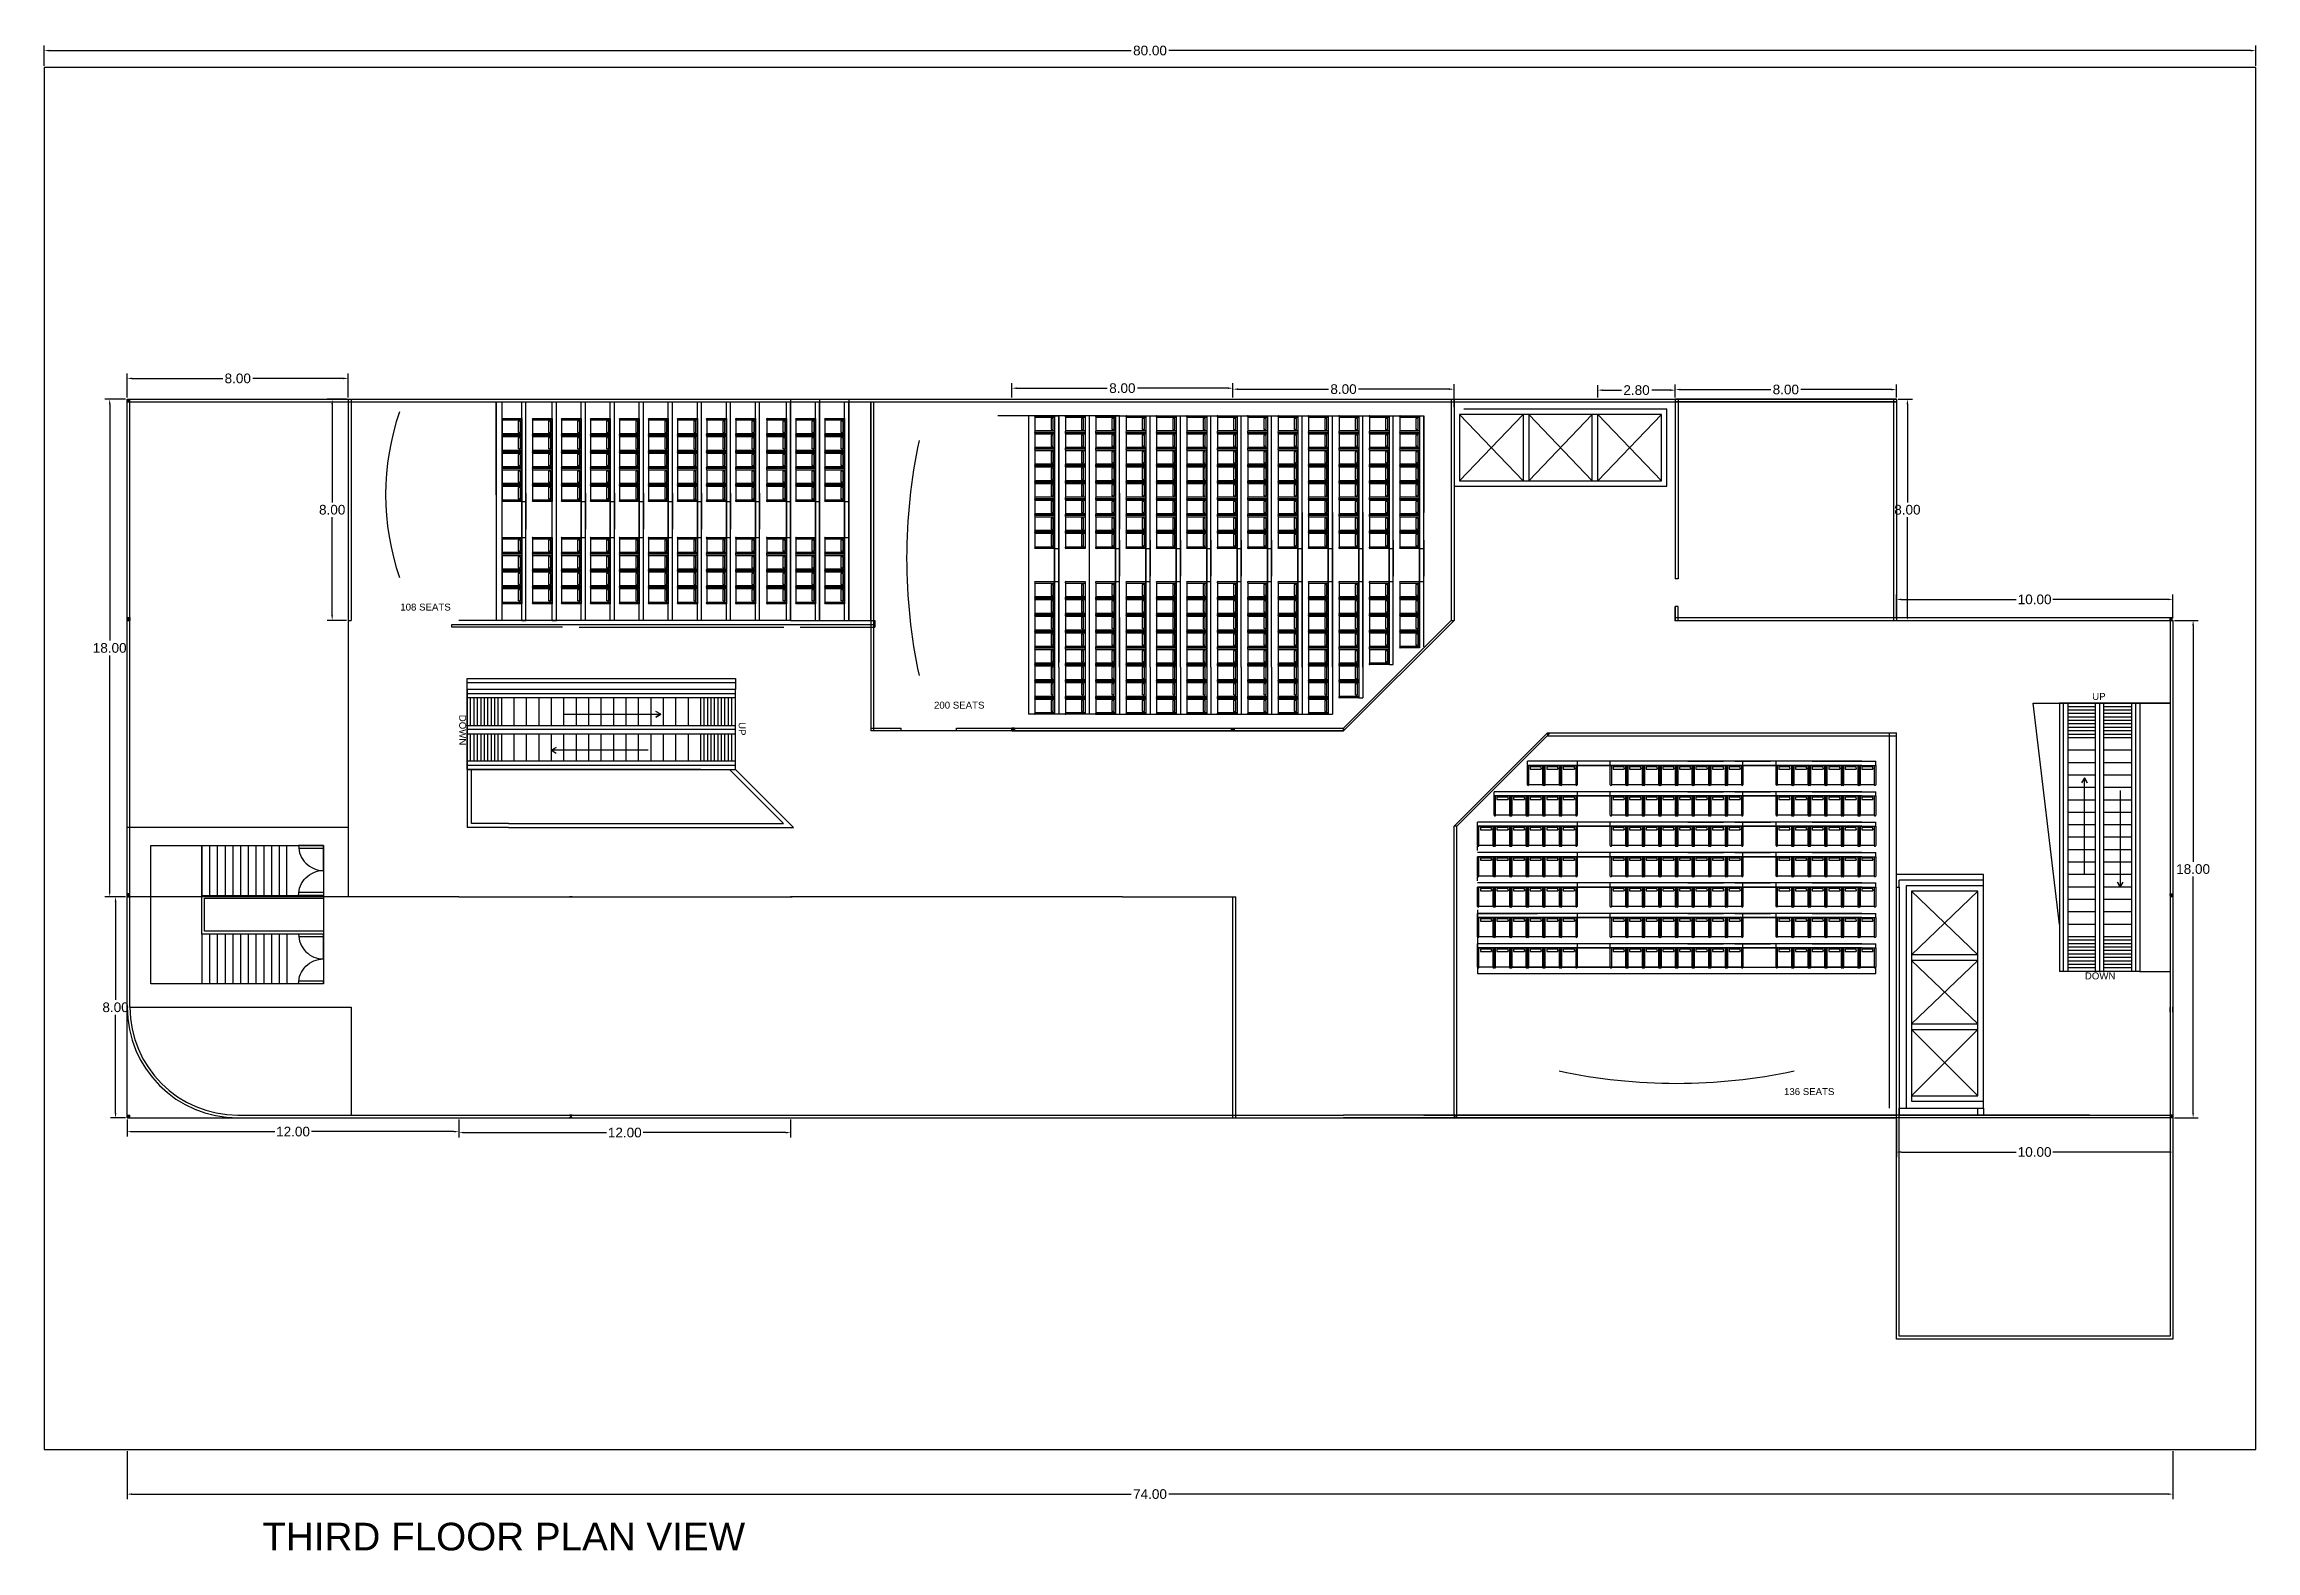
# Model space of a CAD drawing. Header units: metres. Extents: x 53 to 321, y 12 to 144.
# Drawn here: x 149.2 to 229.2, y 89.5 to 144 of the extents above; entities that cross this region are included whole.
import ezdxf

# ---------------------------------------------------------------- set-up
doc = ezdxf.new("R2010")
doc.units = ezdxf.units.M
doc.header["$MEASUREMENT"] = 0
doc.linetypes.add('ACAD_ISO03W100', pattern=[30, 12, -18])
for name, color, linetype in [('Dimensions', 50, 'Continuous'), ('doors', 190, 'Continuous'), ('Escalators', 130, 'Continuous'), ('Exterior', 7, 'Continuous'), ('Interior Boundaries', 252, 'Continuous'), ('Plot Boundary', 102, 'Continuous'), ('theater arrangements', 6, 'Continuous'), ('void', 211, 'Continuous')]:
    doc.layers.add(name, color=color, linetype=linetype)
doc.styles.get("Standard").update_dxf_attribs({"font": 'arial.ttf'})
doc.dimstyles.get("Standard").update_dxf_attribs({"dimtxt": 0.35, "dimasz": 0.18, "dimexe": 0.18, "dimexo": 0.0625, "dimgap": 0.09, "dimtad": 0, "dimtih": 1, "dimtoh": 1, "dimzin": 0, "dimdsep": 46, "dimtxsty": 'Standard', "dimcen": 0.5, "dimadec": 0, "dimazin": 0, "dimtfac": 1, "dimtofl": 0, "dimtmove": 0, "dimatfit": 3, "dimfxl": 1, "dimtolj": 1, "dimtzin": 0, "dimarcsym": 0})

msp = doc.modelspace()

# ---------------------------------------------------------------- texts
at = {"layer": 'Dimensions'}
msp.add_text('THIRD FLOOR PLAN VIEW', height=1, dxfattribs=at).set_placement((157.088, 89.527))
at = {"layer": 'Escalators'}
for s, p in [('DOWN', (164.208, 119.757)), ('UP', (174.319, 119.491))]:
    msp.add_text(s, height=0.25, rotation=270, dxfattribs=at).set_placement(p)
at = {"layer": 'theater arrangements'}
for s, p in [('108 SEATS', (162.077, 123.528)), ('200 SEATS', (181.383, 119.98)), ('136 SEATS', (212.13, 106))]:
    msp.add_text(s, height=0.25, dxfattribs=at).set_placement(p)

# ---------------------------------------------------------------- blocks, each defined once
blk = doc.blocks.new('*D370')
at = {"layer": 'Defpoints', "color": 0, "transparency": 16777216}
for p in [(152.197, 93.173), (226.197, 93.173), (226.197, 91.562)]:
    blk.add_point(p, dxfattribs=at)
at = {"layer": 'Dimensions', "color": 0, "lineweight": -2, "transparency": 16777216}
for p, q in [((152.197, 93.111), (152.197, 91.382)), ((226.197, 93.111), (226.197, 91.382)), ((152.377, 91.562), (188.518, 91.562)), ((226.017, 91.562), (189.875, 91.562))]:
    blk.add_line(p, q, dxfattribs=at)
at = {"layer": 'Dimensions', "color": 0, "transparency": 16777216}
for points in [[(152.377, 91.592), (152.377, 91.532), (152.197, 91.562)], [(226.017, 91.592), (226.017, 91.532), (226.197, 91.562)]]:
    blk.add_solid(points, dxfattribs=at)
at = {"layer": 'Dimensions', "color": 0, "transparency": 16777216, "insert": (189.197, 91.562), "char_height": 0.35, "attachment_point": 5}
blk.add_mtext('\\A1;74.00', dxfattribs=at)
blk = doc.blocks.new('*D369')
at = {"layer": 'Defpoints', "color": 0, "transparency": 16777216}
for p in [(229.197, 143.785), (149.197, 143.173), (229.197, 143.173)]:
    blk.add_point(p, dxfattribs=at)
at = {"layer": 'Plot Boundary', "color": 0, "lineweight": -2, "transparency": 16777216}
for p, q in [((149.197, 143.236), (149.197, 143.965)), ((149.377, 143.785), (188.516, 143.785)), ((229.017, 143.785), (189.877, 143.785)), ((229.197, 143.236), (229.197, 143.965))]:
    blk.add_line(p, q, dxfattribs=at)
at = {"layer": 'Plot Boundary', "color": 0, "transparency": 16777216}
for points in [[(149.377, 143.815), (149.377, 143.755), (149.197, 143.785)], [(229.017, 143.815), (229.017, 143.755), (229.197, 143.785)]]:
    blk.add_solid(points, dxfattribs=at)
at = {"layer": 'Plot Boundary', "color": 0, "transparency": 16777216, "insert": (189.197, 143.785), "char_height": 0.35, "attachment_point": 5}
blk.add_mtext('\\A1;80.00', dxfattribs=at)
blk = doc.blocks.new('seat')
at = {"layer": 'theater arrangements'}
for p, q in [((-0.7, 0.3), (0, 0.3)), ((-0.7, -0.25), (-0.7, 0.25)), ((-0.7, 0.25), (0, 0.25)), ((-0.05, 0.2), (-0.13, 0.2)), ((-0.13, 0.2), (-0.13, -0.2)), ((-0.05, -0.2), (-0.05, 0.2)), ((0, 0.3), (0, 0.25)), ((0, 0.25), (0, -0.25)), ((0, 0.25), (0, -0.3)), ((0, -0.25), (-0.7, -0.25)), ((0, -0.3), (-0.7, -0.3)), ((-0.1, -0.2), (-0.13, -0.2)), ((-0.1, -0.2), (-0.05, -0.2)), ((0, -0.25), (-0.05, -0.25))]:
    blk.add_line(p, q, dxfattribs=at)
for centre in [(-0.7, 0.275), (-0.7, -0.275)]:
    blk.add_arc(centre, 0.025, 90, 270, dxfattribs=at)
blk = doc.blocks.new('*U378')
at = {"layer": 'theater arrangements'}
for p, q in [((0.2875, 5.4), (0.3775, 5.4)), ((0.2875, 5.4), (0.4375, 5.4)), ((0.4375, 4.2), (0.4375, 5.4)), ((0.2875, -3.7), (0.2875, 4.2)), ((0.4375, -3.7), (0.4375, 4.2)), ((0.4375, 0.25), (0.4375, 0.9)), ((0.4375, 0.9), (0.4375, -0.4)), ((0.2875, 0.6), (0.2875, -0.7)), ((0.2875, 0.6), (0.4375, 0.6)), ((0.2875, -0.6), (0.4375, -0.6)), ((0.4375, -3.7), (0.4375, -5.4))]:
    blk.add_line(p, q, dxfattribs=at)
for p in [(0.2875, 5.1), (0.2875, 4.5), (0.2875, 3.9), (0.2875, 3.3), (0.2875, 2.7), (0.2875, 2.1), (0.2875, 1.5), (0.2875, 0.9), (0.2875, -0.9), (0.2875, -1.5), (0.2875, -2.1), (0.2875, -2.7), (0.2875, -3.3), (0.2875, -3.9), (0.2875, -4.5), (0.2875, -5.1)]:
    blk.add_blockref('seat', p, dxfattribs=at)
blk = doc.blocks.new('*U379')
at = {"layer": 'theater arrangements', "color": 0, "linetype": 'ByBlock', "lineweight": -2, "transparency": 16777216}
for p in [(0, 0), (1.1, 0), (2.2, 0), (3.3, 0), (4.4, 0)]:
    blk.add_blockref('*U378', p, dxfattribs=at)
blk = doc.blocks.new('*D765')
at = {"layer": 'Defpoints', "color": 0, "transparency": 16777216}
for p in [(152.197, 93.173), (226.197, 93.173), (226.197, 91.562)]:
    blk.add_point(p, dxfattribs=at)
at = {"layer": 'Dimensions', "color": 0, "lineweight": -2, "transparency": 16777216}
for p, q in [((152.197, 93.111), (152.197, 91.382)), ((226.197, 93.111), (226.197, 91.382)), ((152.377, 91.562), (188.518, 91.562)), ((226.017, 91.562), (189.875, 91.562))]:
    blk.add_line(p, q, dxfattribs=at)
at = {"layer": 'Dimensions', "color": 0, "transparency": 16777216}
for points in [[(152.377, 91.592), (152.377, 91.532), (152.197, 91.562)], [(226.017, 91.592), (226.017, 91.532), (226.197, 91.562)]]:
    blk.add_solid(points, dxfattribs=at)
at = {"layer": 'Dimensions', "color": 0, "transparency": 16777216, "insert": (189.197, 91.562), "char_height": 0.35, "attachment_point": 5}
blk.add_mtext('\\A1;74.00', dxfattribs=at)
blk = doc.blocks.new('*D766')
at = {"layer": 'Defpoints', "color": 0, "transparency": 16777216}
for p in [(216.197, 105.173), (226.197, 105.173), (226.197, 103.938)]:
    blk.add_point(p, dxfattribs=at)
at = {"layer": 'Dimensions', "color": 0, "lineweight": -2, "transparency": 16777216}
for p, q in [((216.197, 105.111), (216.197, 103.758)), ((226.197, 105.111), (226.197, 103.758)), ((216.377, 103.938), (220.533, 103.938)), ((226.017, 103.938), (221.86, 103.938))]:
    blk.add_line(p, q, dxfattribs=at)
at = {"layer": 'Dimensions', "color": 0, "transparency": 16777216}
for points in [[(216.377, 103.968), (216.377, 103.908), (216.197, 103.938)], [(226.017, 103.968), (226.017, 103.908), (226.197, 103.938)]]:
    blk.add_solid(points, dxfattribs=at)
at = {"layer": 'Dimensions', "color": 0, "transparency": 16777216, "insert": (221.197, 103.938), "char_height": 0.35, "attachment_point": 5}
blk.add_mtext('\\A1;10.00', dxfattribs=at)
blk = doc.blocks.new('*D767')
at = {"layer": 'Defpoints', "color": 0, "transparency": 16777216}
for p in [(152.197, 105.173), (164.197, 105.173), (164.197, 104.676)]:
    blk.add_point(p, dxfattribs=at)
at = {"layer": 'Dimensions', "color": 0, "lineweight": -2, "transparency": 16777216}
for p, q in [((152.197, 105.111), (152.197, 104.496)), ((164.197, 105.111), (164.197, 104.496)), ((152.377, 104.676), (157.533, 104.676)), ((164.017, 104.676), (158.86, 104.676))]:
    blk.add_line(p, q, dxfattribs=at)
at = {"layer": 'Dimensions', "color": 0, "transparency": 16777216}
for points in [[(152.377, 104.706), (152.377, 104.646), (152.197, 104.676)], [(164.017, 104.706), (164.017, 104.646), (164.197, 104.676)]]:
    blk.add_solid(points, dxfattribs=at)
at = {"layer": 'Dimensions', "color": 0, "transparency": 16777216, "insert": (158.197, 104.676), "char_height": 0.35, "attachment_point": 5}
blk.add_mtext('\\A1;12.00', dxfattribs=at)
blk = doc.blocks.new('*D768')
at = {"layer": 'Defpoints', "color": 0, "transparency": 16777216}
for p in [(164.197, 105.173), (176.197, 105.173), (176.197, 104.641)]:
    blk.add_point(p, dxfattribs=at)
at = {"layer": 'Dimensions', "color": 0, "lineweight": -2, "transparency": 16777216}
for p, q in [((164.197, 105.111), (164.197, 104.461)), ((176.197, 105.111), (176.197, 104.461)), ((164.377, 104.641), (169.533, 104.641)), ((176.017, 104.641), (170.86, 104.641))]:
    blk.add_line(p, q, dxfattribs=at)
at = {"layer": 'Dimensions', "color": 0, "transparency": 16777216}
for points in [[(164.377, 104.671), (164.377, 104.611), (164.197, 104.641)], [(176.017, 104.671), (176.017, 104.611), (176.197, 104.641)]]:
    blk.add_solid(points, dxfattribs=at)
at = {"layer": 'Dimensions', "color": 0, "transparency": 16777216, "insert": (170.197, 104.641), "char_height": 0.35, "attachment_point": 5}
blk.add_mtext('\\A1;12.00', dxfattribs=at)
blk = doc.blocks.new('*D769')
at = {"layer": 'Defpoints', "color": 0, "transparency": 16777216}
for p in [(151.777, 113.173), (152.197, 113.173), (152.197, 105.173)]:
    blk.add_point(p, dxfattribs=at)
at = {"layer": 'Dimensions', "color": 0, "lineweight": -2, "transparency": 16777216}
for p, q in [((152.134, 113.173), (151.597, 113.173)), ((151.777, 112.993), (151.777, 109.442)), ((151.777, 105.353), (151.777, 108.905)), ((152.134, 105.173), (151.597, 105.173))]:
    blk.add_line(p, q, dxfattribs=at)
at = {"layer": 'Dimensions', "color": 0, "transparency": 16777216}
for points in [[(151.747, 112.993), (151.807, 112.993), (151.777, 113.173)], [(151.747, 105.353), (151.807, 105.353), (151.777, 105.173)]]:
    blk.add_solid(points, dxfattribs=at)
at = {"layer": 'Dimensions', "color": 0, "transparency": 16777216, "insert": (151.777, 109.173), "char_height": 0.35, "attachment_point": 5}
blk.add_mtext('\\A1;8.00', dxfattribs=at)
blk = doc.blocks.new('*D770')
at = {"layer": 'Defpoints', "color": 0, "transparency": 16777216}
for p in [(151.564, 131.173), (152.197, 131.173), (152.197, 113.173)]:
    blk.add_point(p, dxfattribs=at)
at = {"layer": 'Dimensions', "color": 0, "lineweight": -2, "transparency": 16777216}
for p, q in [((152.134, 131.173), (151.384, 131.173)), ((151.564, 130.993), (151.564, 122.442)), ((151.564, 113.353), (151.564, 121.905)), ((152.134, 113.173), (151.384, 113.173))]:
    blk.add_line(p, q, dxfattribs=at)
at = {"layer": 'Dimensions', "color": 0, "transparency": 16777216}
for points in [[(151.534, 130.993), (151.594, 130.993), (151.564, 131.173)], [(151.534, 113.353), (151.594, 113.353), (151.564, 113.173)]]:
    blk.add_solid(points, dxfattribs=at)
at = {"layer": 'Dimensions', "color": 0, "transparency": 16777216, "insert": (151.564, 122.173), "char_height": 0.35, "attachment_point": 5}
blk.add_mtext('\\A1;18.00', dxfattribs=at)
blk = doc.blocks.new('*D771')
at = {"layer": 'Defpoints', "color": 0, "transparency": 16777216}
for p in [(160.197, 131.924), (152.197, 131.173), (160.197, 131.173)]:
    blk.add_point(p, dxfattribs=at)
at = {"layer": 'Dimensions', "color": 0, "lineweight": -2, "transparency": 16777216}
for p, q in [((152.197, 131.236), (152.197, 132.104)), ((160.197, 131.236), (160.197, 132.104)), ((152.377, 131.924), (155.652, 131.924)), ((160.017, 131.924), (156.741, 131.924))]:
    blk.add_line(p, q, dxfattribs=at)
at = {"layer": 'Dimensions', "color": 0, "transparency": 16777216}
for points in [[(152.377, 131.954), (152.377, 131.894), (152.197, 131.924)], [(160.017, 131.954), (160.017, 131.894), (160.197, 131.924)]]:
    blk.add_solid(points, dxfattribs=at)
at = {"layer": 'Dimensions', "color": 0, "transparency": 16777216, "insert": (156.197, 131.924), "char_height": 0.35, "attachment_point": 5}
blk.add_mtext('\\A1;8.00', dxfattribs=at)
blk = doc.blocks.new('*D772')
at = {"layer": 'Defpoints', "color": 0, "transparency": 16777216}
for p in [(192.197, 131.571), (184.197, 131.173), (192.197, 131.173)]:
    blk.add_point(p, dxfattribs=at)
at = {"layer": 'Dimensions', "color": 0, "lineweight": -2, "transparency": 16777216}
for p, q in [((184.197, 131.236), (184.197, 131.751)), ((184.377, 131.571), (187.652, 131.571)), ((192.017, 131.571), (188.741, 131.571)), ((192.197, 131.236), (192.197, 131.751))]:
    blk.add_line(p, q, dxfattribs=at)
at = {"layer": 'Dimensions', "color": 0, "transparency": 16777216}
for points in [[(184.377, 131.601), (184.377, 131.541), (184.197, 131.571)], [(192.017, 131.601), (192.017, 131.541), (192.197, 131.571)]]:
    blk.add_solid(points, dxfattribs=at)
at = {"layer": 'Dimensions', "color": 0, "transparency": 16777216, "insert": (188.197, 131.571), "char_height": 0.35, "attachment_point": 5}
blk.add_mtext('\\A1;8.00', dxfattribs=at)
blk = doc.blocks.new('*D762')
at = {"layer": 'Defpoints', "color": 0, "transparency": 16777216}
for p in [(200.197, 131.536), (192.197, 131.173), (200.197, 130.823)]:
    blk.add_point(p, dxfattribs=at)
at = {"layer": 'Dimensions', "color": 0, "lineweight": -2, "transparency": 16777216}
for p, q in [((192.197, 131.236), (192.197, 131.716)), ((192.377, 131.536), (195.652, 131.536)), ((200.017, 131.536), (196.741, 131.536)), ((200.197, 130.886), (200.197, 131.716))]:
    blk.add_line(p, q, dxfattribs=at)
at = {"layer": 'Dimensions', "color": 0, "transparency": 16777216}
for points in [[(192.377, 131.566), (192.377, 131.506), (192.197, 131.536)], [(200.017, 131.566), (200.017, 131.506), (200.197, 131.536)]]:
    blk.add_solid(points, dxfattribs=at)
at = {"layer": 'Dimensions', "color": 0, "transparency": 16777216, "insert": (196.197, 131.536), "char_height": 0.35, "attachment_point": 5}
blk.add_mtext('\\A1;8.00', dxfattribs=at)
blk = doc.blocks.new('*D773')
at = {"layer": 'Defpoints', "color": 0, "transparency": 16777216}
for p in [(226.197, 123.173), (226.93, 123.173), (226.197, 105.173)]:
    blk.add_point(p, dxfattribs=at)
at = {"layer": 'Dimensions', "color": 0, "lineweight": -2, "transparency": 16777216}
for p, q in [((226.259, 123.173), (227.11, 123.173)), ((226.93, 122.993), (226.93, 114.442)), ((226.93, 105.353), (226.93, 113.905)), ((226.259, 105.173), (227.11, 105.173))]:
    blk.add_line(p, q, dxfattribs=at)
at = {"layer": 'Dimensions', "color": 0, "transparency": 16777216}
for points in [[(226.9, 122.993), (226.96, 122.993), (226.93, 123.173)], [(226.9, 105.353), (226.96, 105.353), (226.93, 105.173)]]:
    blk.add_solid(points, dxfattribs=at)
at = {"layer": 'Dimensions', "color": 0, "transparency": 16777216, "insert": (226.93, 114.173), "char_height": 0.35, "attachment_point": 5}
blk.add_mtext('\\A1;18.00', dxfattribs=at)
blk = doc.blocks.new('*D774')
at = {"layer": 'Defpoints', "color": 0, "transparency": 16777216}
for p in [(216.197, 123.929), (216.197, 123.173), (226.197, 123.173)]:
    blk.add_point(p, dxfattribs=at)
at = {"layer": 'Dimensions', "color": 0, "lineweight": -2, "transparency": 16777216}
for p, q in [((216.197, 123.236), (216.197, 124.109)), ((226.197, 123.236), (226.197, 124.109)), ((216.377, 123.929), (220.533, 123.929)), ((226.017, 123.929), (221.86, 123.929))]:
    blk.add_line(p, q, dxfattribs=at)
at = {"layer": 'Dimensions', "color": 0, "transparency": 16777216}
for points in [[(216.377, 123.959), (216.377, 123.899), (216.197, 123.929)], [(226.017, 123.959), (226.017, 123.899), (226.197, 123.929)]]:
    blk.add_solid(points, dxfattribs=at)
at = {"layer": 'Dimensions', "color": 0, "transparency": 16777216, "insert": (221.197, 123.929), "char_height": 0.35, "attachment_point": 5}
blk.add_mtext('\\A1;10.00', dxfattribs=at)
blk = doc.blocks.new('*D775')
at = {"layer": 'Defpoints', "color": 0, "transparency": 16777216}
for p in [(216.197, 131.173), (216.595, 131.173), (216.197, 123.173)]:
    blk.add_point(p, dxfattribs=at)
at = {"layer": 'Dimensions', "color": 0, "lineweight": -2, "transparency": 16777216}
for p, q in [((216.259, 131.173), (216.775, 131.173)), ((216.595, 130.993), (216.595, 127.442)), ((216.595, 123.353), (216.595, 126.905)), ((216.259, 123.173), (216.775, 123.173))]:
    blk.add_line(p, q, dxfattribs=at)
at = {"layer": 'Dimensions', "color": 0, "transparency": 16777216}
for points in [[(216.565, 130.993), (216.625, 130.993), (216.595, 131.173)], [(216.565, 123.353), (216.625, 123.353), (216.595, 123.173)]]:
    blk.add_solid(points, dxfattribs=at)
at = {"layer": 'Dimensions', "color": 0, "transparency": 16777216, "insert": (216.595, 127.173), "char_height": 0.35, "attachment_point": 5}
blk.add_mtext('\\A1;8.00', dxfattribs=at)
blk = doc.blocks.new('*D776')
at = {"layer": 'Defpoints', "color": 0, "transparency": 16777216}
for p in [(216.197, 131.522), (208.197, 131.173), (216.197, 131.173)]:
    blk.add_point(p, dxfattribs=at)
at = {"layer": 'Dimensions', "color": 0, "lineweight": -2, "transparency": 16777216}
for p, q in [((208.197, 131.236), (208.197, 131.702)), ((208.377, 131.522), (211.652, 131.522)), ((216.017, 131.522), (212.741, 131.522)), ((216.197, 131.236), (216.197, 131.702))]:
    blk.add_line(p, q, dxfattribs=at)
at = {"layer": 'Dimensions', "color": 0, "transparency": 16777216}
for points in [[(208.377, 131.552), (208.377, 131.492), (208.197, 131.522)], [(216.017, 131.552), (216.017, 131.492), (216.197, 131.522)]]:
    blk.add_solid(points, dxfattribs=at)
at = {"layer": 'Dimensions', "color": 0, "transparency": 16777216, "insert": (212.197, 131.522), "char_height": 0.35, "attachment_point": 5}
blk.add_mtext('\\A1;8.00', dxfattribs=at)
blk = doc.blocks.new('*D763')
at = {"layer": 'Defpoints', "color": 0, "transparency": 16777216}
for p in [(205.397, 131.5), (205.397, 131.173), (208.197, 131.173)]:
    blk.add_point(p, dxfattribs=at)
at = {"layer": 'Dimensions', "color": 0, "lineweight": -2, "transparency": 16777216}
for p, q in [((205.397, 131.236), (205.397, 131.68)), ((205.577, 131.5), (206.25, 131.5)), ((208.017, 131.5), (207.344, 131.5)), ((208.197, 131.236), (208.197, 131.68))]:
    blk.add_line(p, q, dxfattribs=at)
at = {"layer": 'Dimensions', "color": 0, "transparency": 16777216}
for points in [[(205.577, 131.53), (205.577, 131.47), (205.397, 131.5)], [(208.017, 131.53), (208.017, 131.47), (208.197, 131.5)]]:
    blk.add_solid(points, dxfattribs=at)
at = {"layer": 'Dimensions', "color": 0, "transparency": 16777216, "insert": (206.797, 131.5), "char_height": 0.35, "attachment_point": 5}
blk.add_mtext('\\A1;2.80', dxfattribs=at)
blk = doc.blocks.new('*D764')
at = {"layer": 'Defpoints', "color": 0, "transparency": 16777216}
for p in [(160.197, 131.173), (159.613, 123.173), (160.197, 123.173)]:
    blk.add_point(p, dxfattribs=at)
at = {"layer": 'Dimensions', "color": 0, "lineweight": -2, "transparency": 16777216}
for p, q in [((160.134, 131.173), (159.433, 131.173)), ((159.613, 130.993), (159.613, 127.442)), ((159.613, 123.353), (159.613, 126.905)), ((160.134, 123.173), (159.433, 123.173))]:
    blk.add_line(p, q, dxfattribs=at)
at = {"layer": 'Dimensions', "color": 0, "transparency": 16777216}
for points in [[(159.583, 130.993), (159.643, 130.993), (159.613, 131.173)], [(159.583, 123.353), (159.643, 123.353), (159.613, 123.173)]]:
    blk.add_solid(points, dxfattribs=at)
at = {"layer": 'Dimensions', "color": 0, "transparency": 16777216, "insert": (159.613, 127.173), "char_height": 0.35, "attachment_point": 5}
blk.add_mtext('\\A1;8.00', dxfattribs=at)
blk = doc.blocks.new('*D777')
at = {"layer": 'Defpoints', "color": 0, "transparency": 16777216}
for p in [(229.197, 143.785), (149.197, 143.173), (229.197, 143.173)]:
    blk.add_point(p, dxfattribs=at)
at = {"layer": 'Plot Boundary', "color": 0, "lineweight": -2, "transparency": 16777216}
for p, q in [((149.197, 143.236), (149.197, 143.965)), ((149.377, 143.785), (188.516, 143.785)), ((229.017, 143.785), (189.877, 143.785)), ((229.197, 143.236), (229.197, 143.965))]:
    blk.add_line(p, q, dxfattribs=at)
at = {"layer": 'Plot Boundary', "color": 0, "transparency": 16777216}
for points in [[(149.377, 143.815), (149.377, 143.755), (149.197, 143.785)], [(229.017, 143.815), (229.017, 143.755), (229.197, 143.785)]]:
    blk.add_solid(points, dxfattribs=at)
at = {"layer": 'Plot Boundary', "color": 0, "transparency": 16777216, "insert": (189.197, 143.785), "char_height": 0.35, "attachment_point": 5}
blk.add_mtext('\\A1;80.00', dxfattribs=at)
blk = doc.blocks.new('*U751')
at = {"layer": 'Exterior'}
blk.add_line((0, 0.9), (0, -0.9), dxfattribs=at)
blk = doc.blocks.new('*U752')
at = {"layer": 'Exterior', "color": 0, "linetype": 'ByBlock', "lineweight": -2, "transparency": 16777216}
for p in [(0, 3.2), (0.28, 3.2), (0.56, 3.2), (0.84, 3.2), (1.12, 3.2), (1.4, 3.2), (1.68, 3.2), (1.96, 3.2), (2.24, 3.2), (2.52, 3.2), (2.8, 3.2), (0, 0), (0.28, 0), (0.56, 0), (0.84, 0), (1.12, 0), (1.4, 0), (1.68, 0), (1.96, 0), (2.24, 0), (2.52, 0), (2.8, 0)]:
    blk.add_blockref('*U751', p, dxfattribs=at)
blk = doc.blocks.new('*U757')
at = {"layer": 'Escalators'}
blk.add_line((0, 0.5), (0, -0.5), dxfattribs=at)
blk = doc.blocks.new('*U758')
at = {"layer": 'Escalators', "color": 0, "linetype": 'ByBlock', "lineweight": -2, "transparency": 16777216}
for p in [(0, 1.3), (0.45, 1.3), (0.9, 1.3), (1.35, 1.3), (1.8, 1.3), (2.25, 1.3), (2.7, 1.3), (3.15, 1.3), (3.6, 1.3), (4.05, 1.3), (4.5, 1.3), (4.95, 1.3), (5.4, 1.3), (5.85, 1.3), (6.3, 1.3), (6.75, 1.3), (0, 0), (0.45, 0), (0.9, 0), (1.35, 0), (1.8, 0), (2.25, 0), (2.7, 0), (3.15, 0), (3.6, 0), (4.05, 0), (4.5, 0), (4.95, 0), (5.4, 0), (5.85, 0), (6.3, 0), (6.75, 0)]:
    blk.add_blockref('*U757', p, dxfattribs=at)
blk = doc.blocks.new('*U753')
at = {"layer": 'Escalators'}
blk.add_line((0, 0.5), (0, -0.5), dxfattribs=at)
blk = doc.blocks.new('*U754')
at = {"layer": 'Escalators', "color": 0, "linetype": 'ByBlock', "lineweight": -2, "transparency": 16777216}
for p in [(0, 1.3), (0.125, 1.3), (0.25, 1.3), (0.375, 1.3), (0.5, 1.3), (0.625, 1.3), (0.75, 1.3), (0.875, 1.3), (1, 1.3), (1.125, 1.3), (0, 0), (0.125, 0), (0.25, 0), (0.375, 0), (0.5, 0), (0.625, 0), (0.75, 0), (0.875, 0), (1, 0), (1.125, 0)]:
    blk.add_blockref('*U753', p, dxfattribs=at)
blk = doc.blocks.new('*U755')
at = {"layer": 'Escalators'}
blk.add_line((0, 0.5), (0, -0.5), dxfattribs=at)
blk = doc.blocks.new('*U756')
at = {"layer": 'Escalators', "color": 0, "linetype": 'ByBlock', "lineweight": -2, "transparency": 16777216}
for p in [(0, 1.3), (0.125, 1.3), (0.25, 1.3), (0.375, 1.3), (0.5, 1.3), (0.625, 1.3), (0.75, 1.3), (0.875, 1.3), (1, 1.3), (1.125, 1.3), (0, 0), (0.125, 0), (0.25, 0), (0.375, 0), (0.5, 0), (0.625, 0), (0.75, 0), (0.875, 0), (1, 0), (1.125, 0)]:
    blk.add_blockref('*U755', p, dxfattribs=at)
blk = doc.blocks.new('3 lift')
at = {"layer": 'Interior Boundaries'}
for p, q in [((-8.05, 0), (-8.05, -2.45)), ((-0.25, -2.6), (-0.25, 0)), ((-7.85, -0.2), (-5.55, -2.6)), ((-5.55, -0.2), (-7.85, -2.6)), ((-5.55, -0.2), (-5.55, -2.6)), ((-5.35, -0.2), (-5.35, -2.6)), ((-5.35, -0.2), (-5.35, -2.6)), ((-5.35, -0.2), (-3.05, -2.6)), ((-3.05, -0.2), (-5.35, -2.6)), ((-3.05, -2.6), (-3.05, -0.2)), ((-2.85, -2.6), (-2.85, -0.2)), ((-2.85, -2.6), (-0.45, -0.2)), ((-2.85, -0.2), (-0.45, -2.6)), ((-8.05, -2.8), (-2.85, -2.8)), ((-0.45, -2.6), (-0.25, -2.6))]:
    blk.add_line(p, q, dxfattribs=at)
blk.add_lwpolyline([(-8.05, 0), (-8.05, -2.8), (0, -2.8), (0, 0), (-8.05, 0)], dxfattribs=at)
blk.add_lwpolyline([(-7.85, -0.2), (-7.85, -2.6), (-0.45, -2.6), (-0.45, -0.2)], close=True, dxfattribs=at)
blk = doc.blocks.new('*U703')
at = {"layer": 'Escalators'}
blk.add_line((0, 0.5), (0, -0.5), dxfattribs=at)
blk = doc.blocks.new('*U704')
at = {"layer": 'Escalators', "color": 0, "linetype": 'ByBlock', "lineweight": -2, "transparency": 16777216}
for p in [(0, 1.3), (0.45, 1.3), (0.9, 1.3), (1.35, 1.3), (1.8, 1.3), (2.25, 1.3), (2.7, 1.3), (3.15, 1.3), (3.6, 1.3), (4.05, 1.3), (4.5, 1.3), (4.95, 1.3), (5.4, 1.3), (5.85, 1.3), (6.3, 1.3), (6.75, 1.3), (0, 0), (0.45, 0), (0.9, 0), (1.35, 0), (1.8, 0), (2.25, 0), (2.7, 0), (3.15, 0), (3.6, 0), (4.05, 0), (4.5, 0), (4.95, 0), (5.4, 0), (5.85, 0), (6.3, 0), (6.75, 0)]:
    blk.add_blockref('*U703', p, dxfattribs=at)
blk = doc.blocks.new('*U705')
at = {"layer": 'Escalators'}
blk.add_line((0, 0.5), (0, -0.5), dxfattribs=at)
blk = doc.blocks.new('*U706')
at = {"layer": 'Escalators', "color": 0, "linetype": 'ByBlock', "lineweight": -2, "transparency": 16777216}
for p in [(0, 1.3), (0.125, 1.3), (0.25, 1.3), (0.375, 1.3), (0.5, 1.3), (0.625, 1.3), (0.75, 1.3), (0.875, 1.3), (1, 1.3), (1.125, 1.3), (0, 0), (0.125, 0), (0.25, 0), (0.375, 0), (0.5, 0), (0.625, 0), (0.75, 0), (0.875, 0), (1, 0), (1.125, 0)]:
    blk.add_blockref('*U705', p, dxfattribs=at)
blk = doc.blocks.new('*U707')
at = {"layer": 'Escalators'}
blk.add_line((0, 0.5), (0, -0.5), dxfattribs=at)
blk = doc.blocks.new('*U708')
at = {"layer": 'Escalators', "color": 0, "linetype": 'ByBlock', "lineweight": -2, "transparency": 16777216}
for p in [(0, 1.3), (0.125, 1.3), (0.25, 1.3), (0.375, 1.3), (0.5, 1.3), (0.625, 1.3), (0.75, 1.3), (0.875, 1.3), (1, 1.3), (1.125, 1.3), (0, 0), (0.125, 0), (0.25, 0), (0.375, 0), (0.5, 0), (0.625, 0), (0.75, 0), (0.875, 0), (1, 0), (1.125, 0)]:
    blk.add_blockref('*U707', p, dxfattribs=at)
blk = doc.blocks.new('9.7m escalator')
at = {"layer": 'Dimensions'}
for p, q in [((0.9, -2.7), (0.8, -2.873)), ((0.9, -6.2), (0.9, -2.7)), ((0.9, -2.7), (1, -2.873)), ((1, -2.873), (0.9, -2.7)), ((2.2, -3.15), (2.2, -6.65)), ((2.2, -6.65), (2.1, -6.477)), ((2.1, -6.477), (2.2, -6.65)), ((2.2, -6.65), (2.3, -6.477))]:
    blk.add_line(p, q, dxfattribs=at)
at = {"layer": 'Escalators'}
for p, q in [((0.15, 0), (0, 0)), ((0.15, 0), (0, 0)), ((0, 0), (0, -9.7)), ((0.3, 0), (0.15, 0)), ((0.15, -9.7), (0.15, 0)), ((1.3, 0), (0.3, 0)), ((0.3, 0), (0.3, -9.7)), ((1.45, 0), (1.3, 0)), ((1.3, -9.7), (1.3, 0)), ((1.6, 0), (1.45, 0)), ((1.6, 0), (1.45, 0)), ((1.45, 0), (1.45, -9.7)), ((2.6, 0), (1.6, 0)), ((1.6, -9.7), (1.6, 0)), ((2.75, 0), (2.6, 0)), ((2.6, 0), (2.6, -1.25)), ((2.9, 0), (2.75, 0)), ((2.75, 0), (2.75, -1.25)), ((2.9, 0), (2.9, -1.25)), ((2.6, -1.25), (1.6, -1.25)), ((2.6, -1.25), (2.6, -8.45)), ((2.75, -1.25), (2.75, -8.45)), ((2.9, -1.25), (2.9, -8.45)), ((1.3, -8.45), (0.3, -8.45)), ((2.6, -8.45), (1.6, -8.45)), ((2.6, -8.45), (2.6, -9.7)), ((2.75, -8.45), (2.75, -9.7)), ((2.75, -8.45), (2.75, -9.7)), ((2.9, -8.45), (2.9, -9.7)), ((0.15, -9.7), (0, -9.7)), ((0.3, -9.7), (0.15, -9.7)), ((0.3, -9.7), (0.15, -9.7)), ((1.3, -9.7), (0.3, -9.7)), ((1.45, -9.7), (1.3, -9.7)), ((1.45, -9.7), (1.3, -9.7)), ((1.6, -9.7), (1.45, -9.7)), ((2.6, -9.7), (1.6, -9.7)), ((2.75, -9.7), (2.6, -9.7)), ((2.9, -9.7), (2.75, -9.7))]:
    blk.add_line(p, q, dxfattribs=at)
at = {"layer": 'Escalators', "rotation": 270}
for name, p in [('*U706', (0.8, 0)), ('*U704', (0.8, -1.25)), ('*U708', (0.8, -8.45))]:
    blk.add_blockref(name, p, dxfattribs=at)
at = {"layer": 'Escalators'}
for s, p in [('UP', (1.182, 0.122)), ('DOWN', (0.917, -9.988))]:
    blk.add_text(s, height=0.25, dxfattribs=at).set_placement(p)

# ---------------------------------------------------------------- dimensions: what is measured, and where the dimension line sits
at = {"layer": 'Dimensions'}
for base, p1, p2, picture, middle in [((160.197, 131.924), (152.197, 131.173), (160.197, 131.173), '*D771', (156.197, 131.924)), ((192.197, 131.571), (184.197, 131.173), (192.197, 131.173), '*D772', (188.197, 131.571)), ((200.197, 131.536), (192.197, 131.173), (200.197, 130.823), '*D762', (196.197, 131.536)), ((205.397, 131.5), (208.197, 131.173), (205.397, 131.173), '*D763', (206.797, 131.5)), ((216.197, 131.522), (208.197, 131.173), (216.197, 131.173), '*D776', (212.197, 131.522)), ((216.197, 123.929), (226.197, 123.173), (216.197, 123.173), '*D774', (221.197, 123.929)), ((164.197, 104.676), (152.197, 105.173), (164.197, 105.173), '*D767', (158.197, 104.676)), ((176.197, 104.641), (164.197, 105.173), (176.197, 105.173), '*D768', (170.197, 104.641)), ((226.197, 103.938), (216.197, 105.173), (226.197, 105.173), '*D766', (221.197, 103.938)), ((226.197, 91.562), (152.197, 93.173), (226.197, 93.173), '*D370', (189.197, 91.562)), ((226.197, 91.562), (152.197, 93.173), (226.197, 93.173), '*D765', (189.197, 91.562))]:
    dim = msp.add_linear_dim(base=base, p1=p1, p2=p2, dimstyle='Standard', dxfattribs=at)
    dim.commit()
    dim.dimension.update_dxf_attribs({"geometry": picture, "text_midpoint": middle})
for base, p1, p2, picture, middle in [((151.564, 131.173), (152.197, 113.173), (152.197, 131.173), '*D770', (151.564, 122.173)), ((159.613, 123.173), (160.197, 131.173), (160.197, 123.173), '*D764', (159.613, 127.173)), ((216.595, 131.173), (216.197, 123.173), (216.197, 131.173), '*D775', (216.595, 127.173)), ((226.93, 123.173), (226.197, 105.173), (226.197, 123.173), '*D773', (226.93, 114.173)), ((151.777, 113.173), (152.197, 105.173), (152.197, 113.173), '*D769', (151.777, 109.173))]:
    dim = msp.add_linear_dim(base=base, p1=p1, p2=p2, angle=90, dimstyle='Standard', dxfattribs=at)
    dim.commit()
    dim.dimension.update_dxf_attribs({"geometry": picture, "text_midpoint": middle})
at = {"layer": 'Plot Boundary'}
for picture in ['*D369', '*D777']:
    dim = msp.add_linear_dim(base=(229.197, 143.785), p1=(149.197, 143.173), p2=(229.197, 143.173), dimstyle='Standard', dxfattribs=at)
    dim.commit()
    dim.dimension.update_dxf_attribs({"geometry": picture, "text_midpoint": (189.197, 143.785)})

# ---------------------------------------------------------------- linework, layer by layer
at = {"layer": 'Dimensions'}
for p, q in [((167.997, 119.773), (171.497, 119.773)), ((171.497, 119.773), (171.323, 119.873)), ((171.497, 119.773), (171.323, 119.673)), ((171.323, 119.673), (171.497, 119.773)), ((167.547, 118.473), (167.72, 118.573)), ((167.72, 118.573), (167.547, 118.473)), ((171.047, 118.473), (167.547, 118.473)), ((167.547, 118.473), (167.72, 118.373)), ((200.147, 105.273), (200.097, 105.273))]:
    msp.add_line(p, q, dxfattribs=at)
msp.add_point((208.197, 123.173), dxfattribs=at)
at = {"layer": 'doors'}
msp.add_line((159.297, 110.023), (159.297, 110.123), dxfattribs=at)
for points in [[(159.297, 114.123), (159.297, 115.023), (158.397, 115.023, 0.414214)], [(159.297, 114.123), (159.297, 113.223), (158.397, 113.223, -0.414214)], [(159.297, 110.923), (159.297, 111.823), (158.397, 111.823, 0.414214)], [(159.297, 110.923), (159.297, 110.023), (158.397, 110.023, -0.414214)]]:
    msp.add_lwpolyline(points, format="xyb", close=True, dxfattribs=at)
for points in [[(159.297, 114.923), (159.197, 114.923), (158.397, 114.923)], [(159.297, 113.323), (159.197, 113.323), (158.397, 113.323)], [(159.297, 111.723), (159.197, 111.723), (158.397, 111.723)], [(159.297, 110.123), (159.197, 110.123), (158.397, 110.123)]]:
    msp.add_lwpolyline(points, dxfattribs=at)
at = {"layer": 'Escalators'}
for p, q in [((164.497, 120.523), (164.497, 120.673)), ((174.197, 120.673), (164.497, 120.673)), ((164.497, 120.373), (164.497, 120.523)), ((164.497, 120.373), (164.497, 120.523)), ((164.497, 120.523), (174.197, 120.523)), ((164.497, 119.373), (164.497, 120.373)), ((174.197, 120.373), (164.497, 120.373)), ((165.747, 119.373), (165.747, 120.373)), ((174.197, 117.773), (174.197, 120.673)), ((174.197, 120.373), (174.197, 120.523)), ((174.197, 119.373), (174.197, 120.373)), ((164.497, 119.223), (164.497, 119.373)), ((164.497, 119.223), (164.497, 119.373)), ((164.497, 119.373), (174.197, 119.373)), ((164.497, 119.073), (164.497, 119.223)), ((174.197, 119.223), (164.497, 119.223)), ((174.197, 119.223), (174.197, 119.373)), ((174.197, 119.073), (174.197, 119.223)), ((174.197, 119.073), (174.197, 119.223)), ((164.497, 118.073), (164.497, 119.073)), ((164.497, 119.073), (174.197, 119.073)), ((165.747, 118.073), (165.747, 119.073)), ((172.947, 118.073), (172.947, 119.073)), ((174.197, 118.073), (174.197, 119.073)), ((164.497, 117.923), (164.497, 118.073)), ((165.747, 118.073), (164.497, 118.073)), ((165.747, 117.923), (164.497, 117.923)), ((165.747, 117.923), (164.497, 117.923)), ((164.497, 117.773), (164.497, 117.923)), ((165.747, 117.773), (164.497, 117.773)), ((172.947, 118.073), (165.747, 118.073)), ((172.947, 117.923), (165.747, 117.923)), ((172.947, 117.773), (165.747, 117.773)), ((174.197, 118.073), (172.947, 118.073)), ((174.197, 117.923), (172.947, 117.923)), ((172.947, 117.773), (174.197, 117.773)), ((174.197, 117.923), (174.197, 118.073)), ((174.197, 117.773), (174.197, 117.923))]:
    msp.add_line(p, q, dxfattribs=at)
at = {"layer": 'Exterior'}
for p, q in [((152.197, 113.173), (152.197, 131.173)), ((152.197, 131.173), (216.197, 131.173)), ((152.197, 131.173), (152.297, 131.073)), ((152.297, 131.173), (152.197, 131.073)), ((152.197, 131.073), (216.197, 131.073)), ((152.297, 113.173), (152.297, 131.173)), ((160.197, 131.173), (160.197, 123.173)), ((160.197, 131.173), (176.197, 131.173)), ((160.297, 131.173), (160.297, 123.173)), ((176.197, 131.173), (176.197, 123.173)), ((176.197, 131.173), (184.197, 131.173)), ((179.097, 131.073), (179.097, 119.173)), ((179.097, 123.173), (179.097, 131.073)), ((179.197, 131.073), (179.197, 119.173)), ((192.197, 131.173), (200.197, 131.173)), ((200.097, 131.173), (200.097, 123.173)), ((200.197, 131.173), (200.197, 123.173)), ((200.197, 131.173), (200.197, 128.373)), ((200.197, 130.823), (200.197, 128.023)), ((200.397, 130.623), (202.697, 128.223)), ((202.697, 130.623), (200.397, 128.223)), ((200.547, 130.823), (207.897, 130.823)), ((202.697, 130.623), (202.697, 128.223)), ((202.897, 130.623), (202.897, 128.223)), ((202.897, 130.623), (202.897, 128.223)), ((202.897, 130.623), (205.197, 128.223)), ((205.197, 130.623), (202.897, 128.223)), ((207.697, 130.623), (205.197, 130.623)), ((205.397, 128.223), (205.397, 130.623)), ((205.397, 128.223), (207.697, 130.623)), ((207.697, 130.623), (205.397, 130.623)), ((205.397, 130.623), (207.697, 128.223)), ((207.697, 128.223), (207.697, 130.623)), ((207.897, 130.733), (207.897, 130.823)), ((207.897, 128.023), (207.897, 130.733)), ((216.197, 131.173), (208.197, 131.173)), ((208.197, 131.173), (208.197, 124.673)), ((208.197, 131.173), (208.197, 124.673)), ((208.197, 131.173), (208.197, 124.673)), ((216.197, 131.073), (208.197, 131.073)), ((208.297, 131.173), (208.297, 124.673)), ((216.097, 131.173), (216.097, 123.173)), ((216.197, 131.173), (216.197, 123.173)), ((200.197, 128.023), (205.397, 128.023)), ((205.197, 128.223), (207.697, 128.223)), ((205.397, 128.023), (207.897, 128.023)), ((208.297, 124.673), (208.197, 124.673)), ((152.197, 123.173), (152.197, 123.273)), ((152.197, 123.273), (152.297, 123.273)), ((152.297, 123.173), (152.197, 123.273)), ((152.297, 123.273), (152.197, 123.173)), ((152.297, 123.273), (152.297, 123.173)), ((208.197, 123.673), (208.197, 123.173)), ((208.197, 123.173), (208.197, 123.673)), ((208.197, 123.673), (208.197, 123.673)), ((208.297, 123.673), (208.197, 123.673)), ((208.197, 123.273), (216.197, 123.273)), ((208.297, 123.173), (208.297, 123.673)), ((216.197, 123.273), (226.197, 123.273)), ((226.097, 123.173), (226.097, 123.273)), ((226.097, 123.273), (226.197, 123.173)), ((226.097, 123.173), (226.197, 123.273)), ((152.197, 123.173), (152.297, 123.173)), ((160.197, 123.173), (160.297, 123.173)), ((163.947, 122.923), (163.947, 123.023)), ((163.947, 123.023), (176.698, 123.023)), ((167.947, 122.923), (163.947, 122.923)), ((168.547, 122.923), (175.947, 122.923)), ((176.197, 123.173), (176.297, 123.173)), ((176.547, 122.923), (179.247, 122.923)), ((176.698, 123.023), (179.247, 123.023)), ((179.247, 123.173), (179.247, 122.923)), ((200.197, 123.173), (196.197, 119.173)), ((196.197, 119.273), (200.097, 123.173)), ((200.097, 123.173), (200.197, 123.173)), ((208.197, 123.173), (216.197, 123.173)), ((216.197, 123.173), (226.197, 123.173)), ((226.097, 123.173), (226.097, 108.996)), ((226.197, 123.173), (226.097, 123.173)), ((226.197, 123.173), (226.197, 105.173)), ((179.097, 119.273), (180.197, 119.273)), ((180.197, 119.173), (180.197, 119.273)), ((182.197, 119.173), (182.197, 119.273)), ((182.197, 119.273), (184.197, 119.273)), ((184.197, 119.173), (184.197, 119.273)), ((184.197, 119.273), (184.297, 119.273)), ((184.197, 119.173), (184.297, 119.273)), ((184.297, 119.273), (184.197, 119.273)), ((184.197, 119.273), (184.297, 119.173)), ((184.197, 119.273), (192.247, 119.273)), ((184.297, 119.273), (184.297, 119.173)), ((192.147, 119.173), (192.147, 119.273)), ((192.147, 119.273), (192.247, 119.273)), ((192.247, 119.173), (192.147, 119.273)), ((192.147, 119.273), (192.147, 119.173)), ((192.147, 119.173), (192.247, 119.273)), ((192.247, 119.273), (192.247, 119.173)), ((192.247, 119.273), (196.197, 119.273)), ((196.197, 119.273), (196.197, 119.173)), ((196.197, 119.173), (196.197, 119.273)), ((180.197, 119.173), (179.097, 119.173)), ((184.197, 119.173), (182.197, 119.173)), ((184.197, 119.173), (184.297, 119.173)), ((192.247, 119.173), (184.297, 119.173)), ((192.147, 119.173), (192.247, 119.173)), ((196.197, 119.173), (192.247, 119.173)), ((200.197, 115.723), (203.572, 119.098)), ((200.297, 115.723), (203.672, 119.098)), ((203.572, 119.098), (216.197, 119.098)), ((203.572, 119.098), (203.572, 118.998)), ((203.572, 118.998), (216.197, 118.998)), ((215.947, 113.523), (215.947, 119.098)), ((216.197, 113.973), (216.197, 119.098)), ((200.197, 113.523), (200.197, 115.723)), ((200.297, 115.723), (200.197, 115.723)), ((200.297, 113.523), (200.297, 115.723)), ((154.897, 113.223), (154.897, 115.023)), ((157.977, 113.223), (157.977, 115.023)), ((219.347, 113.973), (216.197, 113.973)), ((216.197, 113.523), (216.197, 113.973)), ((219.347, 113.773), (216.297, 113.773)), ((216.297, 113.523), (216.297, 113.773)), ((219.347, 113.773), (219.347, 113.973)), ((219.347, 113.573), (219.347, 113.773)), ((152.297, 113.273), (152.197, 113.273)), ((152.197, 113.273), (152.197, 113.21)), ((152.197, 113.173), (152.297, 113.273)), ((152.297, 113.273), (152.197, 113.273)), ((152.197, 113.273), (152.297, 113.173)), ((152.197, 113.21), (152.197, 113.173)), ((152.197, 105.173), (152.197, 113.173)), ((152.197, 113.173), (152.297, 113.173)), ((152.297, 113.173), (152.297, 113.273)), ((152.297, 109.173), (152.297, 113.173)), ((154.897, 113.223), (157.977, 113.223)), ((154.897, 111.823), (154.897, 113.223)), ((157.977, 113.223), (159.297, 113.223)), ((168.197, 113.173), (168.297, 113.173)), ((168.197, 113.173), (168.297, 113.173)), ((168.297, 113.173), (168.197, 113.173)), ((168.197, 113.173), (168.297, 113.173)), ((168.297, 113.173), (168.197, 113.173)), ((168.197, 113.173), (168.297, 113.173)), ((176.147, 113.173), (176.247, 113.173)), ((192.197, 105.173), (192.197, 113.173)), ((192.297, 105.173), (192.297, 113.173)), ((200.197, 105.273), (200.197, 113.523)), ((200.297, 105.273), (200.297, 113.523)), ((215.947, 112.923), (215.947, 113.523)), ((215.947, 105.523), (215.947, 112.923)), ((216.197, 105.523), (216.197, 113.523)), ((216.197, 113.523), (216.297, 113.523)), ((216.297, 113.523), (216.297, 105.523)), ((226.097, 113.223), (226.097, 113.273)), ((226.097, 113.273), (226.197, 113.273)), ((226.197, 113.173), (226.097, 113.273)), ((226.097, 113.273), (226.097, 113.173)), ((226.097, 113.173), (226.197, 113.273)), ((226.197, 113.173), (226.097, 113.173)), ((226.197, 113.273), (226.197, 113.173)), ((226.197, 113.273), (226.197, 113.173)), ((157.977, 111.823), (154.897, 111.823)), ((159.297, 111.823), (157.977, 111.823)), ((157.977, 111.823), (157.977, 110.023)), ((152.197, 109.173), (152.197, 109.173)), ((152.297, 109.173), (160.297, 109.173)), ((160.297, 109.173), (160.297, 105.273)), ((226.097, 108.996), (226.097, 105.273)), ((152.197, 105.273), (152.297, 105.273)), ((152.197, 105.173), (152.197, 105.273)), ((152.197, 105.273), (152.297, 105.173)), ((152.297, 105.273), (152.197, 105.173)), ((152.197, 105.173), (196.197, 105.173)), ((152.197, 105.173), (176.197, 105.173)), ((152.197, 105.173), (164.197, 105.173)), ((152.297, 105.173), (152.297, 105.273)), ((152.297, 105.173), (152.297, 105.273)), ((152.297, 105.173), (152.297, 105.273)), ((156.197, 105.273), (164.197, 105.273)), ((156.197, 105.173), (156.197, 105.173)), ((164.197, 105.273), (196.197, 105.273)), ((168.247, 105.223), (168.197, 105.273)), ((168.197, 105.273), (168.297, 105.273)), ((168.27, 105.273), (168.197, 105.273)), ((168.197, 105.273), (168.297, 105.273)), ((168.247, 105.223), (168.197, 105.173)), ((168.197, 105.173), (168.297, 105.173)), ((168.297, 105.273), (168.247, 105.223)), ((168.297, 105.173), (168.247, 105.223)), ((168.297, 105.273), (168.27, 105.273)), ((176.197, 105.173), (216.197, 105.173)), ((176.197, 105.173), (183.197, 105.173)), ((176.197, 105.173), (188.197, 105.173)), ((188.197, 105.173), (193.397, 105.173)), ((223.183, 105.273), (196.197, 105.273)), ((226.197, 105.173), (196.197, 105.173)), ((198.697, 105.173), (198.997, 105.173)), ((199.097, 105.273), (216.197, 105.273)), ((200.297, 105.273), (200.197, 105.273)), ((200.197, 105.273), (200.197, 105.173)), ((200.247, 105.223), (200.247, 105.173)), ((200.247, 105.173), (200.297, 105.173)), ((200.297, 105.173), (200.297, 105.273)), ((216.297, 105.523), (219.347, 105.523)), ((219.147, 105.273), (219.147, 105.523)), ((219.347, 105.523), (219.347, 105.273)), ((226.097, 105.273), (226.097, 105.173)), ((226.197, 105.273), (226.097, 105.273)), ((226.097, 105.173), (226.197, 105.273)), ((226.197, 105.273), (226.097, 105.273)), ((226.097, 105.273), (226.197, 105.173))]:
    msp.add_line(p, q, dxfattribs=at)
for points in [[(200.397, 130.623), (200.397, 128.223), (205.197, 128.223), (205.197, 130.623)], [(159.297, 113.223), (159.297, 110.023), (153.047, 110.023), (153.047, 112.923), (153.047, 113.523), (153.047, 115.023), (159.297, 115.023)]]:
    msp.add_lwpolyline(points, close=True, dxfattribs=at)
for points in [[(159.297, 111.823), (154.897, 111.823), (154.897, 113.223), (159.297, 113.223)], [(159.297, 111.923), (154.997, 111.923), (154.997, 113.123), (159.297, 113.123)]]:
    msp.add_lwpolyline(points, dxfattribs=at)
at = {"layer": 'Exterior', "color": 7, "true_color": 0xffffff}
for points in [[(226.197, 105.173), (226.197, 97.173), (216.197, 97.173), (216.197, 105.523)], [(226.097, 105.173), (226.097, 97.273), (216.297, 97.273), (216.297, 105.523)]]:
    msp.add_lwpolyline(points, dxfattribs=at)
at = {"layer": 'Exterior'}
for centre, radius, start, end in [((156.197, 109.173), 4, 180, 270), ((156.197, 109.173), 3.9, 180, 270), ((222.149, 109.084), 3.949, 358.72394, 1.2602), ((222.149, 109.084), 4.049, 358.7398, 1.2602), ((222.149, 109.084), 3.949, 285, 285.18984)]:
    msp.add_arc(centre, radius, start, end, dxfattribs=at)
at = {"layer": 'Interior Boundaries', "linetype": 'ACAD_ISO03W100'}
for p, q in [((176.197, 123.173), (160.197, 123.173)), ((164.497, 117.773), (174.197, 117.773)), ((160.197, 115.673), (152.197, 115.673)), ((164.197, 113.173), (152.197, 113.173))]:
    msp.add_line(p, q, dxfattribs=at)
at = {"layer": 'Interior Boundaries'}
for p, q in [((160.197, 123.173), (160.197, 113.173)), ((176.197, 123.173), (177.247, 123.173)), ((177.247, 123.173), (178.297, 123.173)), ((178.297, 123.173), (179.247, 123.173)), ((196.197, 119.173), (200.197, 123.173)), ((184.197, 119.173), (180.197, 119.173)), ((184.197, 119.173), (192.197, 119.173)), ((192.197, 119.173), (196.197, 119.173)), ((164.197, 113.173), (176.197, 113.173)), ((188.197, 113.173), (176.197, 113.173)), ((188.197, 113.173), (192.297, 113.173)), ((216.197, 105.273), (216.197, 113.523)), ((216.197, 113.523), (216.297, 113.523)), ((216.297, 113.523), (216.297, 105.273))]:
    msp.add_line(p, q, dxfattribs=at)
at = {"layer": 'Plot Boundary'}
msp.add_lwpolyline([(149.197, 93.173), (229.197, 93.173), (229.197, 143.173), (149.197, 143.173), (149.197, 93.173)], dxfattribs=at)
msp.add_lwpolyline([(149.197, 93.173), (229.197, 93.173), (229.197, 143.173), (149.197, 143.173), (149.197, 93.173)], dxfattribs=at)
at = {"layer": 'theater arrangements'}
for p, q in [((165.547, 128.461), (165.547, 131.073)), ((165.547, 131.073), (165.547, 123.173)), ((165.547, 131.073), (166.622, 131.073)), ((165.747, 131.073), (165.747, 123.173)), ((166.472, 123.173), (166.472, 131.073)), ((166.622, 123.173), (166.622, 131.073)), ((166.622, 131.073), (167.722, 131.073)), ((167.572, 123.173), (167.572, 131.073)), ((167.722, 123.173), (167.722, 131.073)), ((168.622, 123.173), (168.622, 131.073)), ((168.772, 123.173), (168.772, 131.073)), ((169.672, 123.173), (169.672, 131.073)), ((169.822, 123.173), (169.822, 131.073)), ((170.722, 123.173), (170.722, 131.073)), ((170.872, 123.173), (170.872, 131.073)), ((171.772, 123.173), (171.772, 131.073)), ((171.922, 123.173), (171.922, 131.073)), ((172.822, 123.173), (172.822, 131.073)), ((172.972, 123.173), (172.972, 131.073)), ((173.872, 123.173), (173.872, 131.073)), ((174.022, 123.173), (174.022, 131.073)), ((174.922, 123.173), (174.922, 131.073)), ((175.072, 123.173), (175.072, 131.073)), ((176.047, 123.173), (176.047, 131.073)), ((176.197, 123.173), (176.197, 131.073)), ((177.097, 123.173), (177.097, 131.073)), ((177.247, 131.173), (177.247, 123.173)), ((177.247, 123.173), (177.247, 131.073)), ((178.147, 123.173), (178.147, 131.073)), ((178.297, 131.173), (178.297, 123.173)), ((178.297, 123.173), (178.297, 131.073)), ((184.797, 130.573), (183.697, 130.573)), ((185.897, 130.573), (184.797, 130.573)), ((184.797, 130.573), (184.797, 121.991)), ((185.747, 130.573), (185.837, 130.573)), ((185.747, 130.573), (185.897, 130.573)), ((185.897, 129.373), (185.897, 130.573)), ((186.997, 130.573), (185.897, 130.573)), ((185.897, 130.573), (185.897, 121.651)), ((187.947, 130.573), (186.847, 130.573)), ((188.097, 130.573), (186.997, 130.573)), ((186.997, 130.573), (186.997, 121.671)), ((187.947, 123.173), (187.947, 130.573)), ((187.947, 130.573), (188.097, 130.573)), ((187.947, 130.573), (199.097, 130.573)), ((188.097, 123.173), (188.097, 130.573)), ((188.097, 129.373), (188.097, 130.573)), ((189.047, 130.573), (189.137, 130.573)), ((189.047, 130.573), (189.197, 130.573)), ((189.197, 129.373), (189.197, 130.573)), ((190.147, 130.573), (190.237, 130.573)), ((190.147, 130.573), (190.297, 130.573)), ((190.297, 129.373), (190.297, 130.573)), ((196.747, 130.573), (196.837, 130.573)), ((196.747, 130.573), (196.897, 130.573)), ((196.897, 129.373), (196.897, 130.573)), ((197.847, 130.573), (197.937, 130.573)), ((197.847, 130.573), (197.997, 130.573)), ((197.997, 129.373), (197.997, 130.573)), ((198.947, 130.573), (199.037, 130.573)), ((198.947, 130.573), (199.097, 130.573)), ((199.097, 130.573), (199.097, 127.073)), ((199.097, 129.373), (199.097, 130.573)), ((185.747, 121.473), (185.747, 129.373)), ((185.897, 121.473), (185.897, 129.373)), ((187.947, 121.473), (187.947, 129.373)), ((188.097, 121.473), (188.097, 129.373)), ((189.047, 121.473), (189.047, 129.373)), ((189.197, 121.473), (189.197, 129.373)), ((190.147, 121.473), (190.147, 129.373)), ((190.297, 121.473), (190.297, 129.373)), ((196.747, 121.473), (196.747, 129.373)), ((196.897, 121.473), (196.897, 129.373)), ((197.847, 121.573), (197.847, 129.373)), ((197.997, 121.573), (197.997, 129.373)), ((198.947, 122.173), (198.947, 129.373)), ((199.097, 122.215), (199.097, 129.373)), ((165.547, 127.711), (165.547, 128.461)), ((165.547, 128.461), (165.547, 126.961)), ((165.547, 127.72), (165.547, 124.348)), ((166.472, 127.473), (166.472, 126.173)), ((166.472, 127.473), (166.622, 127.473)), ((166.622, 127.123), (166.622, 127.773)), ((166.622, 127.773), (166.622, 126.473)), ((168.622, 127.473), (168.622, 126.173)), ((168.622, 127.473), (168.772, 127.473)), ((168.772, 127.123), (168.772, 127.773)), ((168.772, 127.773), (168.772, 126.473)), ((169.672, 127.473), (169.672, 126.173)), ((169.672, 127.473), (169.822, 127.473)), ((169.822, 127.123), (169.822, 127.773)), ((169.822, 127.773), (169.822, 126.473)), ((170.722, 127.473), (170.722, 126.173)), ((170.722, 127.473), (170.872, 127.473)), ((170.872, 127.123), (170.872, 127.773)), ((170.872, 127.773), (170.872, 126.473)), ((171.772, 127.473), (171.772, 126.173)), ((171.772, 127.473), (171.922, 127.473)), ((171.922, 127.123), (171.922, 127.773)), ((171.922, 127.773), (171.922, 126.473)), ((172.822, 127.473), (172.822, 126.173)), ((172.822, 127.473), (172.972, 127.473)), ((172.972, 127.123), (172.972, 127.773)), ((172.972, 127.773), (172.972, 126.473)), ((173.872, 127.473), (173.872, 126.173)), ((173.872, 127.473), (174.022, 127.473)), ((174.022, 127.123), (174.022, 127.773)), ((174.022, 127.773), (174.022, 126.473)), ((174.922, 127.473), (174.922, 126.173)), ((174.922, 127.473), (175.072, 127.473)), ((175.072, 127.123), (175.072, 127.773)), ((175.072, 127.773), (175.072, 126.473)), ((176.047, 127.473), (176.047, 126.173)), ((176.047, 127.473), (176.197, 127.473)), ((176.197, 127.123), (176.197, 127.773)), ((176.197, 127.773), (176.197, 126.473)), ((177.097, 127.473), (177.097, 126.173)), ((177.097, 127.473), (177.247, 127.473)), ((178.147, 127.473), (178.147, 126.173)), ((178.147, 127.473), (178.297, 127.473)), ((178.297, 127.123), (178.297, 127.773)), ((178.297, 127.773), (178.297, 126.473)), ((187.947, 127.473), (187.947, 126.173)), ((188.097, 127.123), (188.097, 127.773)), ((188.097, 127.773), (188.097, 126.473)), ((194.697, 127.073), (194.697, 119.773)), ((195.797, 127.073), (195.797, 119.773)), ((196.897, 127.073), (196.897, 120.92)), ((166.472, 126.173), (166.622, 126.173)), ((168.622, 126.173), (168.772, 126.173)), ((169.672, 126.173), (169.822, 126.173)), ((170.722, 126.173), (170.872, 126.173)), ((171.772, 126.173), (171.922, 126.173)), ((172.822, 126.173), (172.972, 126.173)), ((173.872, 126.173), (174.022, 126.173)), ((174.922, 126.173), (175.072, 126.173)), ((176.047, 126.173), (176.197, 126.173)), ((178.147, 126.173), (178.297, 126.173)), ((185.747, 125.773), (185.747, 124.473)), ((185.747, 125.773), (185.897, 125.773)), ((185.897, 125.423), (185.897, 126.073)), ((185.897, 126.073), (185.897, 124.773)), ((187.947, 125.773), (187.947, 124.473)), ((187.947, 125.773), (188.097, 125.773)), ((188.097, 125.423), (188.097, 126.073)), ((188.097, 126.073), (188.097, 124.773)), ((189.047, 125.773), (189.047, 124.473)), ((189.047, 125.773), (189.197, 125.773)), ((189.197, 125.423), (189.197, 126.073)), ((189.197, 126.073), (189.197, 124.773)), ((190.147, 125.773), (190.147, 124.473)), ((190.147, 125.773), (190.297, 125.773)), ((190.297, 125.423), (190.297, 126.073)), ((190.297, 126.073), (190.297, 124.773)), ((196.747, 125.773), (196.747, 124.473)), ((196.747, 125.773), (196.897, 125.773)), ((196.897, 125.423), (196.897, 126.073)), ((196.897, 126.073), (196.897, 124.773)), ((197.847, 125.773), (197.847, 124.473)), ((197.847, 125.773), (197.997, 125.773)), ((197.997, 125.423), (197.997, 126.073)), ((197.997, 126.073), (197.997, 124.773)), ((198.947, 125.773), (198.947, 124.473)), ((198.947, 125.773), (199.097, 125.773)), ((199.097, 125.423), (199.097, 126.073)), ((199.097, 126.073), (199.097, 124.773)), ((185.747, 124.573), (185.897, 124.573)), ((187.947, 124.573), (188.097, 124.573)), ((189.047, 124.573), (189.197, 124.573)), ((190.147, 124.573), (190.297, 124.573)), ((196.747, 124.573), (196.897, 124.573)), ((197.847, 124.573), (197.997, 124.573)), ((198.947, 124.573), (199.097, 124.573)), ((187.947, 123.273), (187.947, 119.773)), ((188.097, 123.273), (188.097, 119.773)), ((166.472, 123.173), (166.622, 123.173)), ((167.572, 123.173), (167.722, 123.173)), ((184.797, 121.991), (184.797, 119.773)), ((186.997, 121.671), (186.997, 119.773)), ((185.897, 121.473), (185.897, 119.773)), ((188.097, 121.473), (188.097, 119.773)), ((189.197, 121.473), (189.197, 119.773)), ((190.297, 121.473), (190.297, 119.773)), ((196.897, 121.473), (196.897, 120.373)), ((197.847, 121.573), (197.997, 121.573)), ((196.747, 120.373), (196.897, 120.373)), ((187.247, 119.773), (184.797, 119.773)), ((187.247, 119.773), (195.797, 119.773)), ((204.747, 118.073), (202.847, 118.073)), ((202.847, 117.923), (202.847, 118.073)), ((204.747, 117.923), (202.847, 117.923)), ((205.847, 118.073), (204.647, 118.073)), ((204.647, 118.073), (204.647, 117.923)), ((205.847, 117.923), (204.647, 117.923)), ((204.647, 117.923), (205.847, 117.923)), ((213.247, 118.073), (205.847, 118.073)), ((205.847, 117.923), (205.847, 118.073)), ((205.847, 117.923), (205.847, 118.073)), ((213.247, 117.923), (205.847, 117.923)), ((214.947, 118.073), (207.047, 118.073)), ((214.947, 117.923), (207.047, 117.923)), ((209.297, 118.073), (208.647, 118.073)), ((208.647, 118.073), (209.947, 118.073)), ((208.947, 117.923), (210.247, 117.923)), ((210.997, 118.073), (210.347, 118.073)), ((210.347, 118.073), (211.647, 118.073)), ((210.647, 117.923), (210.647, 118.073)), ((210.647, 117.923), (211.947, 117.923)), ((211.847, 117.923), (211.847, 118.073)), ((213.147, 118.073), (215.447, 118.073)), ((213.147, 117.923), (215.447, 117.923)), ((214.947, 118.073), (215.447, 118.073)), ((215.447, 117.923), (215.447, 118.073)), ((204.747, 116.973), (201.647, 116.973)), ((201.647, 116.823), (201.647, 116.973)), ((204.747, 116.823), (201.647, 116.823)), ((205.847, 116.973), (204.647, 116.973)), ((204.647, 116.973), (204.647, 116.823)), ((205.847, 116.823), (204.647, 116.823)), ((204.647, 116.823), (205.847, 116.823)), ((213.247, 116.973), (205.847, 116.973)), ((207.047, 116.973), (205.847, 116.973)), ((205.847, 116.823), (205.847, 116.973)), ((205.847, 116.823), (205.847, 116.973)), ((213.247, 116.823), (205.847, 116.823)), ((214.947, 116.973), (207.047, 116.973)), ((214.947, 116.823), (207.047, 116.823)), ((209.297, 116.973), (208.647, 116.973)), ((208.647, 116.973), (209.947, 116.973)), ((208.947, 116.823), (210.247, 116.823)), ((210.997, 116.973), (210.347, 116.973)), ((210.347, 116.973), (211.647, 116.973)), ((210.647, 116.823), (210.647, 116.973)), ((210.647, 116.823), (211.947, 116.823)), ((211.847, 116.823), (211.847, 116.973)), ((213.147, 116.973), (215.447, 116.973)), ((213.147, 116.823), (215.447, 116.823)), ((214.947, 116.973), (215.447, 116.973)), ((215.447, 116.823), (215.447, 116.973)), ((204.747, 115.873), (201.047, 115.873)), ((201.047, 115.723), (201.047, 115.873)), ((204.747, 115.723), (201.047, 115.723)), ((205.847, 115.873), (204.647, 115.873)), ((204.647, 115.873), (204.647, 115.723)), ((205.847, 115.723), (204.647, 115.723)), ((204.647, 115.723), (205.847, 115.723)), ((213.247, 115.873), (205.847, 115.873)), ((207.047, 115.873), (205.847, 115.873)), ((205.847, 115.723), (205.847, 115.873)), ((205.847, 115.723), (205.847, 115.873)), ((213.247, 115.723), (205.847, 115.723)), ((214.947, 115.873), (207.047, 115.873)), ((214.947, 115.723), (207.047, 115.723)), ((209.297, 115.873), (208.647, 115.873)), ((208.647, 115.873), (209.947, 115.873)), ((208.947, 115.723), (210.247, 115.723)), ((210.997, 115.873), (210.347, 115.873)), ((210.347, 115.873), (211.647, 115.873)), ((210.647, 115.723), (210.647, 115.873)), ((210.647, 115.723), (211.947, 115.723)), ((211.847, 115.723), (211.847, 115.873)), ((213.147, 115.873), (215.447, 115.873)), ((213.147, 115.723), (215.447, 115.723)), ((214.947, 115.873), (215.447, 115.873)), ((215.447, 115.723), (215.447, 115.873)), ((201.047, 114.848), (201.047, 114.998)), ((204.747, 114.773), (201.047, 114.773)), ((204.747, 114.623), (201.047, 114.623)), ((205.847, 114.773), (204.647, 114.773)), ((204.647, 114.773), (204.647, 114.623)), ((205.847, 114.623), (204.647, 114.623)), ((204.647, 114.623), (205.847, 114.623)), ((213.247, 114.773), (205.847, 114.773)), ((207.047, 114.773), (205.847, 114.773)), ((205.847, 114.623), (205.847, 114.773)), ((205.847, 114.623), (205.847, 114.773)), ((213.247, 114.623), (205.847, 114.623)), ((214.947, 114.773), (207.047, 114.773)), ((214.947, 114.623), (207.047, 114.623)), ((209.297, 114.773), (208.647, 114.773)), ((208.647, 114.773), (209.947, 114.773)), ((208.947, 114.623), (210.247, 114.623)), ((210.997, 114.773), (210.347, 114.773)), ((210.347, 114.773), (211.647, 114.773)), ((210.647, 114.623), (210.647, 114.773)), ((210.647, 114.623), (211.947, 114.623)), ((211.847, 114.623), (211.847, 114.773)), ((213.147, 114.773), (215.447, 114.773)), ((213.147, 114.623), (215.447, 114.623)), ((214.947, 114.773), (215.447, 114.773)), ((215.447, 114.623), (215.447, 114.773)), ((201.047, 113.748), (201.047, 113.898)), ((204.747, 113.673), (201.047, 113.673)), ((205.847, 113.673), (204.647, 113.673)), ((204.647, 113.673), (204.647, 113.523)), ((213.247, 113.673), (205.847, 113.673)), ((207.047, 113.673), (205.847, 113.673)), ((205.847, 113.523), (205.847, 113.673)), ((205.847, 113.523), (205.847, 113.673)), ((214.947, 113.673), (207.047, 113.673)), ((209.297, 113.673), (208.647, 113.673)), ((208.647, 113.673), (209.947, 113.673)), ((210.997, 113.673), (210.347, 113.673)), ((210.347, 113.673), (211.647, 113.673)), ((210.647, 113.523), (210.647, 113.673)), ((211.847, 113.523), (211.847, 113.673)), ((213.147, 113.673), (215.447, 113.673)), ((214.947, 113.673), (215.447, 113.673)), ((215.447, 113.523), (215.447, 113.673)), ((204.747, 113.523), (201.047, 113.523)), ((205.847, 113.523), (204.647, 113.523)), ((204.647, 113.523), (205.847, 113.523)), ((213.247, 113.523), (205.847, 113.523)), ((214.947, 113.523), (207.047, 113.523)), ((208.947, 113.523), (210.247, 113.523)), ((210.647, 113.523), (211.947, 113.523)), ((213.147, 113.523), (215.447, 113.523)), ((201.047, 112.698), (201.047, 110.398)), ((201.047, 112.573), (203.22, 112.573)), ((204.747, 112.573), (201.047, 112.573)), ((201.047, 112.423), (201.047, 112.573)), ((204.747, 112.423), (201.047, 112.423)), ((205.847, 112.573), (204.647, 112.573)), ((204.647, 112.573), (204.647, 112.423)), ((205.847, 112.423), (204.647, 112.423)), ((204.647, 112.423), (205.847, 112.423)), ((213.247, 112.573), (205.847, 112.573)), ((207.047, 112.573), (205.847, 112.573)), ((205.847, 112.423), (205.847, 112.573)), ((205.847, 112.423), (205.847, 112.573)), ((213.247, 112.423), (205.847, 112.423)), ((214.947, 112.573), (207.047, 112.573)), ((214.947, 112.423), (207.047, 112.423)), ((209.297, 112.573), (208.647, 112.573)), ((208.647, 112.573), (209.947, 112.573)), ((208.947, 112.423), (210.247, 112.423)), ((210.997, 112.573), (210.347, 112.573)), ((210.347, 112.573), (211.647, 112.573)), ((210.647, 112.423), (210.647, 112.573)), ((210.647, 112.423), (211.947, 112.423)), ((211.847, 112.423), (211.847, 112.573)), ((213.147, 112.573), (215.447, 112.573)), ((213.147, 112.423), (215.447, 112.423)), ((214.947, 112.573), (215.447, 112.573)), ((215.447, 112.423), (215.447, 112.573)), ((201.047, 111.473), (201.047, 110.398)), ((204.747, 111.473), (201.047, 111.473)), ((201.047, 111.323), (201.047, 111.473)), ((204.747, 111.323), (201.047, 111.323)), ((205.847, 111.473), (204.647, 111.473)), ((204.647, 111.473), (204.647, 111.323)), ((205.847, 111.323), (204.647, 111.323)), ((204.647, 111.323), (205.847, 111.323)), ((213.247, 111.473), (205.847, 111.473)), ((207.047, 111.473), (205.847, 111.473)), ((205.847, 111.323), (205.847, 111.473)), ((205.847, 111.323), (205.847, 111.473)), ((213.247, 111.323), (205.847, 111.323)), ((214.947, 111.473), (207.047, 111.473)), ((214.947, 111.323), (207.047, 111.323)), ((209.297, 111.473), (208.647, 111.473)), ((208.647, 111.473), (209.947, 111.473)), ((208.947, 111.323), (210.247, 111.323)), ((210.997, 111.473), (210.347, 111.473)), ((210.347, 111.473), (211.647, 111.473)), ((210.647, 111.323), (210.647, 111.473)), ((210.647, 111.323), (211.947, 111.323)), ((211.847, 111.323), (211.847, 111.473)), ((213.147, 111.473), (215.447, 111.473)), ((213.147, 111.323), (215.447, 111.323)), ((214.947, 111.473), (215.447, 111.473)), ((215.447, 111.323), (215.447, 111.473)), ((202.288, 110.623), (201.047, 110.623)), ((208.247, 110.623), (202.288, 110.623)), ((202.288, 110.623), (214.756, 110.623)), ((214.756, 110.623), (215.447, 110.623)), ((215.447, 110.398), (215.447, 110.623)), ((201.047, 110.398), (215.447, 110.398))]:
    msp.add_line(p, q, dxfattribs=at)
for centre, radius, start, end in [((170.797, 127.72), 9.25, 161.07536, 198.92464), ((200.707, 125.423), 20.314, 167.92339, 192.07661), ((208.247, 126.737), 20.314, 257.92339, 282.07661)]:
    msp.add_arc(centre, radius, start, end, dxfattribs=at)
at = {"layer": 'void'}
for p, q in [((164.497, 120.923), (164.497, 121.073)), ((164.497, 121.073), (174.197, 121.073)), ((164.497, 120.673), (164.497, 120.923)), ((164.497, 120.923), (174.197, 120.923)), ((174.197, 121.073), (174.197, 120.923)), ((174.197, 120.923), (174.197, 120.673)), ((164.497, 120.673), (164.497, 115.673)), ((174.197, 117.773), (174.197, 120.673)), ((221.147, 120.173), (226.097, 120.173)), ((222.097, 112.173), (221.147, 120.173)), ((226.097, 120.173), (222.097, 120.173)), ((222.097, 120.173), (222.097, 119.477)), ((164.647, 115.823), (164.647, 117.773)), ((174.091, 117.667), (173.985, 117.773)), ((174.091, 117.667), (175.935, 115.823)), ((174.197, 117.773), (176.297, 115.673)), ((165.997, 115.823), (175.935, 115.823)), ((165.997, 115.673), (176.297, 115.673)), ((224.997, 110.473), (226.097, 110.473)), ((216.297, 105.173), (216.297, 105.273)), ((216.297, 105.273), (226.097, 105.273)), ((226.097, 105.173), (216.297, 105.173)), ((226.097, 105.273), (226.097, 105.173))]:
    msp.add_line(p, q, dxfattribs=at)
at = {"layer": 'void', "linetype": 'ACAD_ISO03W100'}
for p, q in [((165.997, 115.673), (164.497, 115.673)), ((165.997, 115.823), (164.647, 115.823))]:
    msp.add_line(p, q, dxfattribs=at)

# ---------------------------------------------------------------- block references
at = {"layer": 'Escalators', "rotation": 179.9999999999991}
for name, p in [('*U756', (165.747, 119.873)), ('*U758', (172.947, 119.873)), ('*U754', (174.197, 119.873))]:
    msp.add_blockref(name, p, dxfattribs=at)
at = {"layer": 'Exterior'}
msp.add_blockref('*U752', (154.897, 110.923), dxfattribs=at)
at = {"layer": 'Exterior', "rotation": 270}
msp.add_blockref('3 lift', (219.347, 105.523), dxfattribs=at)
at = {"layer": 'theater arrangements'}
for name, p in [('seat', (166.472, 130.173)), ('seat', (167.572, 130.173)), ('seat', (168.622, 130.173)), ('seat', (169.672, 130.173)), ('seat', (170.722, 130.173)), ('seat', (171.772, 130.173)), ('seat', (172.822, 130.173)), ('seat', (173.872, 130.173)), ('seat', (174.922, 130.173)), ('seat', (176.047, 130.173)), ('seat', (177.097, 130.173)), ('seat', (178.147, 130.173)), ('seat', (185.747, 130.273)), ('seat', (186.847, 130.273)), ('seat', (187.947, 130.273)), ('seat', (189.047, 130.273)), ('seat', (190.147, 130.273)), ('*U379', (190.959, 125.173)), ('seat', (196.747, 130.273)), ('seat', (197.847, 130.273)), ('seat', (198.947, 130.273)), ('seat', (166.472, 129.573)), ('seat', (167.572, 129.573)), ('seat', (168.622, 129.573)), ('seat', (169.672, 129.573)), ('seat', (170.722, 129.573)), ('seat', (171.772, 129.573)), ('seat', (172.822, 129.573)), ('seat', (173.872, 129.573)), ('seat', (174.922, 129.573)), ('seat', (176.047, 129.573)), ('seat', (177.097, 129.573)), ('seat', (178.147, 129.573)), ('seat', (185.747, 129.673)), ('seat', (186.847, 129.673)), ('seat', (187.947, 129.673)), ('seat', (189.047, 129.673)), ('seat', (190.147, 129.673)), ('seat', (196.747, 129.673)), ('seat', (197.847, 129.673)), ('seat', (198.947, 129.673)), ('seat', (166.472, 128.973)), ('seat', (167.572, 128.973)), ('seat', (168.622, 128.973)), ('seat', (169.672, 128.973)), ('seat', (170.722, 128.973)), ('seat', (171.772, 128.973)), ('seat', (172.822, 128.973)), ('seat', (173.872, 128.973)), ('seat', (174.922, 128.973)), ('seat', (176.047, 128.973)), ('seat', (177.097, 128.973)), ('seat', (178.147, 128.973)), ('seat', (185.747, 129.073)), ('seat', (186.847, 129.073)), ('seat', (187.947, 129.073)), ('seat', (189.047, 129.073)), ('seat', (190.147, 129.073)), ('seat', (196.747, 129.073)), ('seat', (197.847, 129.073)), ('seat', (198.947, 129.073)), ('seat', (166.472, 128.373)), ('seat', (166.472, 127.773)), ('seat', (167.572, 128.373)), ('seat', (167.572, 127.773)), ('seat', (168.622, 128.373)), ('seat', (168.622, 127.773)), ('seat', (169.672, 128.373)), ('seat', (169.672, 127.773)), ('seat', (170.722, 128.373)), ('seat', (170.722, 127.773)), ('seat', (171.772, 128.373)), ('seat', (171.772, 127.773)), ('seat', (172.822, 128.373)), ('seat', (172.822, 127.773)), ('seat', (173.872, 128.373)), ('seat', (173.872, 127.773)), ('seat', (174.922, 128.373)), ('seat', (174.922, 127.773)), ('seat', (176.047, 128.373)), ('seat', (176.047, 127.773)), ('seat', (177.097, 128.373)), ('seat', (177.097, 127.773)), ('seat', (178.147, 128.373)), ('seat', (178.147, 127.773)), ('seat', (185.747, 128.473)), ('seat', (185.747, 127.873)), ('seat', (186.847, 128.473)), ('seat', (186.847, 127.873)), ('seat', (187.947, 128.473)), ('seat', (187.947, 127.873)), ('seat', (189.047, 128.473)), ('seat', (189.047, 127.873)), ('seat', (190.147, 128.473)), ('seat', (190.147, 127.873)), ('seat', (196.747, 128.473)), ('seat', (196.747, 127.873)), ('seat', (197.847, 128.473)), ('seat', (197.847, 127.873)), ('seat', (198.947, 128.473)), ('seat', (198.947, 127.873)), ('seat', (185.747, 127.273)), ('seat', (186.847, 127.273)), ('seat', (187.947, 127.273)), ('seat', (189.047, 127.273)), ('seat', (190.147, 127.273)), ('seat', (196.747, 127.273)), ('seat', (197.847, 127.273)), ('seat', (198.947, 127.273)), ('seat', (185.747, 126.673)), ('seat', (186.847, 126.673)), ('seat', (187.947, 126.673)), ('seat', (189.047, 126.673)), ('seat', (190.147, 126.673)), ('seat', (196.747, 126.673)), ('seat', (197.847, 126.673)), ('seat', (198.947, 126.673)), ('seat', (166.472, 125.873)), ('seat', (167.572, 125.873)), ('seat', (168.622, 125.873)), ('seat', (169.672, 125.873)), ('seat', (170.722, 125.873)), ('seat', (171.772, 125.873)), ('seat', (172.822, 125.873)), ('seat', (173.872, 125.873)), ('seat', (174.922, 125.873)), ('seat', (176.047, 125.873)), ('seat', (177.097, 125.873)), ('seat', (178.147, 125.873)), ('seat', (185.747, 126.073)), ('seat', (186.847, 126.073)), ('seat', (187.947, 126.073)), ('seat', (189.047, 126.073)), ('seat', (190.147, 126.073)), ('seat', (196.747, 126.073)), ('seat', (197.847, 126.073)), ('seat', (198.947, 126.073)), ('seat', (166.472, 125.273)), ('seat', (166.472, 124.673)), ('seat', (167.572, 125.273)), ('seat', (167.572, 124.673)), ('seat', (168.622, 125.273)), ('seat', (168.622, 124.673)), ('seat', (169.672, 125.273)), ('seat', (169.672, 124.673)), ('seat', (170.722, 125.273)), ('seat', (170.722, 124.673)), ('seat', (171.772, 125.273)), ('seat', (171.772, 124.673)), ('seat', (172.822, 125.273)), ('seat', (172.822, 124.673)), ('seat', (173.872, 125.273)), ('seat', (173.872, 124.673)), ('seat', (174.922, 125.273)), ('seat', (174.922, 124.673)), ('seat', (176.047, 125.273)), ('seat', (176.047, 124.673)), ('seat', (177.097, 125.273)), ('seat', (177.097, 124.673)), ('seat', (178.147, 125.273)), ('seat', (178.147, 124.673)), ('seat', (166.472, 124.073)), ('seat', (167.572, 124.073)), ('seat', (168.622, 124.073)), ('seat', (169.672, 124.073)), ('seat', (170.722, 124.073)), ('seat', (171.772, 124.073)), ('seat', (172.822, 124.073)), ('seat', (173.872, 124.073)), ('seat', (174.922, 124.073)), ('seat', (176.047, 124.073)), ('seat', (177.097, 124.073)), ('seat', (178.147, 124.073)), ('seat', (185.747, 124.273)), ('seat', (186.847, 124.273)), ('seat', (187.947, 124.273)), ('seat', (189.047, 124.273)), ('seat', (190.147, 124.273)), ('seat', (196.747, 124.273)), ('seat', (197.847, 124.273)), ('seat', (198.947, 124.273)), ('seat', (185.747, 123.673)), ('seat', (185.747, 123.073)), ('seat', (186.847, 123.673)), ('seat', (186.847, 123.073)), ('seat', (187.947, 123.673)), ('seat', (187.947, 123.073)), ('seat', (189.047, 123.673)), ('seat', (189.047, 123.073)), ('seat', (190.147, 123.673)), ('seat', (190.147, 123.073)), ('seat', (196.747, 123.673)), ('seat', (196.747, 123.073)), ('seat', (197.847, 123.673)), ('seat', (197.847, 123.073)), ('seat', (198.947, 123.673)), ('seat', (198.947, 123.073)), ('seat', (185.747, 122.473)), ('seat', (186.847, 122.473)), ('seat', (187.947, 122.473)), ('seat', (189.047, 122.473)), ('seat', (190.147, 122.473)), ('seat', (196.747, 122.473)), ('seat', (197.847, 122.473)), ('seat', (198.947, 122.473)), ('seat', (185.747, 121.873)), ('seat', (186.847, 121.873)), ('seat', (187.947, 121.873)), ('seat', (189.047, 121.873)), ('seat', (190.147, 121.873)), ('seat', (196.747, 121.873)), ('seat', (197.847, 121.873)), ('seat', (185.747, 121.273)), ('seat', (185.747, 120.673)), ('seat', (186.847, 121.273)), ('seat', (186.847, 120.673)), ('seat', (187.947, 121.273)), ('seat', (187.947, 120.673)), ('seat', (189.047, 121.273)), ('seat', (189.047, 120.673)), ('seat', (190.147, 121.273)), ('seat', (190.147, 120.673)), ('seat', (196.747, 121.273)), ('seat', (196.747, 120.673)), ('seat', (185.747, 120.073)), ('seat', (186.847, 120.073)), ('seat', (187.947, 120.073)), ('seat', (189.047, 120.073)), ('seat', (190.147, 120.073))]:
    msp.add_blockref(name, p, dxfattribs=at)
at = {"layer": 'theater arrangements', "rotation": 90}
for p in [(203.147, 117.923), (203.747, 117.923), (204.347, 117.923), (206.147, 117.923), (206.747, 117.923), (207.347, 117.923), (207.947, 117.923), (208.547, 117.923), (209.147, 117.923), (209.747, 117.923), (210.347, 117.923), (212.147, 117.923), (212.747, 117.923), (213.347, 117.923), (213.947, 117.923), (214.547, 117.923), (215.147, 117.923), (201.947, 116.823), (202.547, 116.823), (203.147, 116.823), (203.747, 116.823), (204.347, 116.823), (206.147, 116.823), (206.747, 116.823), (207.347, 116.823), (207.947, 116.823), (208.547, 116.823), (209.147, 116.823), (209.747, 116.823), (210.347, 116.823), (212.147, 116.823), (212.747, 116.823), (213.347, 116.823), (213.947, 116.823), (214.547, 116.823), (215.147, 116.823), (201.347, 115.723), (201.947, 115.723), (202.547, 115.723), (203.147, 115.723), (203.747, 115.723), (204.347, 115.723), (206.147, 115.723), (206.747, 115.723), (207.347, 115.723), (207.947, 115.723), (208.547, 115.723), (209.147, 115.723), (209.747, 115.723), (210.347, 115.723), (212.147, 115.723), (212.747, 115.723), (213.347, 115.723), (213.947, 115.723), (214.547, 115.723), (215.147, 115.723), (201.347, 114.623), (201.947, 114.623), (202.547, 114.623), (203.147, 114.623), (203.747, 114.623), (204.347, 114.623), (206.147, 114.623), (206.747, 114.623), (207.347, 114.623), (207.947, 114.623), (208.547, 114.623), (209.147, 114.623), (209.747, 114.623), (210.347, 114.623), (212.147, 114.623), (212.747, 114.623), (213.347, 114.623), (213.947, 114.623), (214.547, 114.623), (215.147, 114.623), (201.347, 113.523), (201.947, 113.523), (202.547, 113.523), (203.147, 113.523), (203.747, 113.523), (204.347, 113.523), (206.147, 113.523), (206.747, 113.523), (207.347, 113.523), (207.947, 113.523), (208.547, 113.523), (209.147, 113.523), (209.747, 113.523), (210.347, 113.523), (212.147, 113.523), (212.747, 113.523), (213.347, 113.523), (213.947, 113.523), (214.547, 113.523), (215.147, 113.523), (201.347, 112.423), (201.947, 112.423), (202.547, 112.423), (203.147, 112.423), (203.747, 112.423), (204.347, 112.423), (206.147, 112.423), (206.747, 112.423), (207.347, 112.423), (207.947, 112.423), (208.547, 112.423), (209.147, 112.423), (209.747, 112.423), (210.347, 112.423), (212.147, 112.423), (212.747, 112.423), (213.347, 112.423), (213.947, 112.423), (214.547, 112.423), (215.147, 112.423), (201.347, 111.323), (201.947, 111.323), (202.547, 111.323), (203.147, 111.323), (203.747, 111.323), (204.347, 111.323), (206.147, 111.323), (206.747, 111.323), (207.347, 111.323), (207.947, 111.323), (208.547, 111.323), (209.147, 111.323), (209.747, 111.323), (210.347, 111.323), (212.147, 111.323), (212.747, 111.323), (213.347, 111.323), (213.947, 111.323), (214.547, 111.323), (215.147, 111.323)]:
    msp.add_blockref('seat', p, dxfattribs=at)
at = {"layer": 'void'}
msp.add_blockref('9.7m escalator', (222.097, 120.173), dxfattribs=at)

msp.set_redraw_order([(e.dxf.handle, doc.entitydb.next_handle()) for e in msp.query("TEXT MTEXT ATTDEF DIMENSION ARC_DIMENSION")])  # texts and dimensions are drawn at this point

doc.saveas('drawing.dxf')
